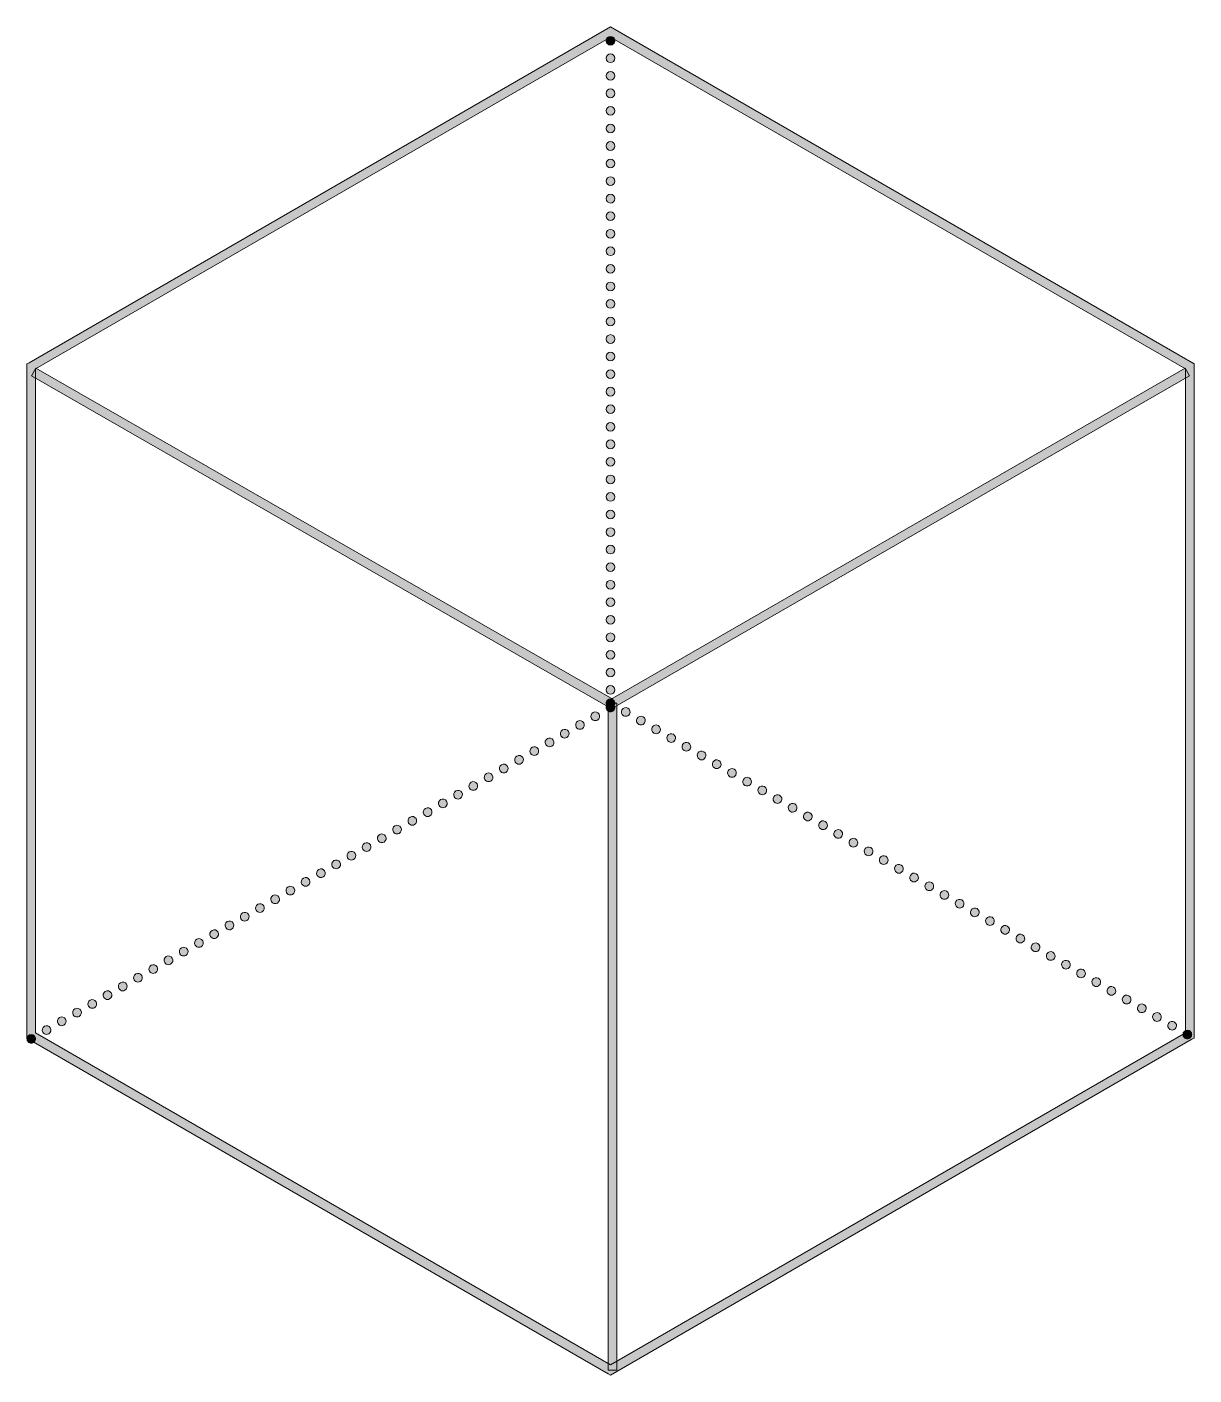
# Model space of a CAD drawing. Header units: inches. Extents: x 11.9 to 88.9, y 31 to 120.
import ezdxf

# ---------------------------------------------------------------- set-up
doc = ezdxf.new("R2010")
doc.units = ezdxf.units.IN
doc.header["$MEASUREMENT"] = 0
doc.layers.add('Layer 1', color=7, linetype='Continuous')

# ---------------------------------------------------------------- blocks, each defined once
blk = doc.blocks.new('block 4')
at = {"layer": 'Layer 1', "true_color": 0xffffff}
h = blk.add_hatch(color=7, dxfattribs=at)
h.dxf.hatch_style = 2
edge = h.paths.add_edge_path()
edge.add_spline(control_points=[(50.367, 118.772), (50.292, 118.772), (50.218, 118.804), (50.163, 118.855), (50.111, 118.91), (50.08, 118.984), (50.08, 119.059), (50.08, 119.137), (50.112, 119.209), (50.166, 119.263), (50.269, 119.369), (50.462, 119.369), (50.571, 119.263), (50.626, 119.208), (50.654, 119.137), (50.654, 119.059), (50.654, 118.984), (50.625, 118.909), (50.571, 118.855), (50.516, 118.804), (50.442, 118.772), (50.367, 118.772)], knot_values=[0, 0, 0, 0, 1, 1, 1, 2, 2, 2, 3, 3, 3, 4, 4, 4, 5, 5, 5, 6, 6, 6, 7, 7, 7, 7], degree=3, periodic=1)
at = {"layer": 'Layer 1', "lineweight": 0}
blk.add_open_spline([(50.367, 118.772), (50.292, 118.772), (50.218, 118.804), (50.163, 118.855), (50.111, 118.91), (50.08, 118.984), (50.08, 119.059), (50.08, 119.137), (50.112, 119.209), (50.166, 119.263), (50.269, 119.369), (50.462, 119.369), (50.571, 119.263), (50.626, 119.208), (50.654, 119.137), (50.654, 119.059), (50.654, 118.984), (50.625, 118.909), (50.571, 118.855), (50.516, 118.804), (50.442, 118.772), (50.367, 118.772)], degree=3, knots=[0, 0, 0, 0, 1, 1, 1, 2, 2, 2, 3, 3, 3, 4, 4, 4, 5, 5, 5, 6, 6, 6, 7, 7, 7, 7], dxfattribs=at)
blk = doc.blocks.new('block 5')
at = {"layer": 'Layer 1', "true_color": 0xffffff}
h = blk.add_hatch(color=7, dxfattribs=at)
h.dxf.hatch_style = 2
edge = h.paths.add_edge_path()
edge.add_spline(control_points=[(50.079, 76.228), (50.079, 76.386), (50.208, 76.516), (50.367, 76.516), (50.367, 76.516), (50.367, 76.516), (50.367, 76.516), (50.525, 76.516), (50.655, 76.387), (50.655, 76.228), (50.655, 76.228), (50.655, 76.228), (50.655, 76.228), (50.655, 76.07), (50.526, 75.94), (50.367, 75.94), (50.367, 75.94), (50.367, 75.94), (50.367, 75.94), (50.209, 75.94), (50.079, 76.07), (50.079, 76.228)], knot_values=[0, 0, 0, 0, 1, 1, 1, 2, 2, 2, 3, 3, 3, 4, 4, 4, 5, 5, 5, 6, 6, 6, 7, 7, 7, 7], degree=3, periodic=1)
edge = h.paths.add_edge_path()
edge.add_spline(control_points=[(50.079, 77.383), (50.079, 77.544), (50.208, 77.671), (50.367, 77.671), (50.367, 77.671), (50.367, 77.671), (50.367, 77.671), (50.525, 77.671), (50.655, 77.545), (50.655, 77.383), (50.655, 77.383), (50.655, 77.383), (50.655, 77.383), (50.655, 77.225), (50.526, 77.095), (50.367, 77.095), (50.367, 77.095), (50.367, 77.095), (50.367, 77.095), (50.209, 77.096), (50.079, 77.225), (50.079, 77.383)], knot_values=[0, 0, 0, 0, 1, 1, 1, 2, 2, 2, 3, 3, 3, 4, 4, 4, 5, 5, 5, 6, 6, 6, 7, 7, 7, 7], degree=3, periodic=1)
edge = h.paths.add_edge_path()
edge.add_spline(control_points=[(50.079, 78.542), (50.079, 78.7), (50.208, 78.83), (50.367, 78.83), (50.367, 78.83), (50.367, 78.83), (50.367, 78.83), (50.525, 78.83), (50.655, 78.701), (50.655, 78.542), (50.655, 78.542), (50.655, 78.542), (50.655, 78.542), (50.655, 78.384), (50.526, 78.254), (50.367, 78.254), (50.367, 78.254), (50.367, 78.254), (50.367, 78.254), (50.209, 78.255), (50.079, 78.384), (50.079, 78.542)], knot_values=[0, 0, 0, 0, 1, 1, 1, 2, 2, 2, 3, 3, 3, 4, 4, 4, 5, 5, 5, 6, 6, 6, 7, 7, 7, 7], degree=3, periodic=1)
edge = h.paths.add_edge_path()
edge.add_spline(control_points=[(50.079, 79.701), (50.079, 79.859), (50.208, 79.986), (50.367, 79.986), (50.367, 79.986), (50.367, 79.986), (50.367, 79.986), (50.525, 79.986), (50.655, 79.86), (50.655, 79.701), (50.655, 79.701), (50.655, 79.701), (50.655, 79.701), (50.655, 79.54), (50.526, 79.413), (50.367, 79.413), (50.367, 79.413), (50.367, 79.413), (50.367, 79.413), (50.209, 79.413), (50.079, 79.54), (50.079, 79.701)], knot_values=[0, 0, 0, 0, 1, 1, 1, 2, 2, 2, 3, 3, 3, 4, 4, 4, 5, 5, 5, 6, 6, 6, 7, 7, 7, 7], degree=3, periodic=1)
edge = h.paths.add_edge_path()
edge.add_spline(control_points=[(50.079, 80.857), (50.079, 81.015), (50.208, 81.145), (50.367, 81.145), (50.367, 81.145), (50.367, 81.145), (50.367, 81.145), (50.525, 81.145), (50.655, 81.016), (50.655, 80.857), (50.655, 80.857), (50.655, 80.857), (50.655, 80.857), (50.655, 80.699), (50.526, 80.569), (50.367, 80.569), (50.367, 80.569), (50.367, 80.569), (50.367, 80.569), (50.209, 80.569), (50.079, 80.699), (50.079, 80.857)], knot_values=[0, 0, 0, 0, 1, 1, 1, 2, 2, 2, 3, 3, 3, 4, 4, 4, 5, 5, 5, 6, 6, 6, 7, 7, 7, 7], degree=3, periodic=1)
edge = h.paths.add_edge_path()
edge.add_spline(control_points=[(50.079, 82.015), (50.079, 82.173), (50.208, 82.303), (50.367, 82.303), (50.367, 82.303), (50.367, 82.303), (50.367, 82.303), (50.525, 82.303), (50.655, 82.174), (50.655, 82.015), (50.655, 82.015), (50.655, 82.015), (50.655, 82.015), (50.655, 81.857), (50.526, 81.727), (50.367, 81.727), (50.367, 81.727), (50.367, 81.727), (50.367, 81.727), (50.209, 81.728), (50.079, 81.857), (50.079, 82.015)], knot_values=[0, 0, 0, 0, 1, 1, 1, 2, 2, 2, 3, 3, 3, 4, 4, 4, 5, 5, 5, 6, 6, 6, 7, 7, 7, 7], degree=3, periodic=1)
edge = h.paths.add_edge_path()
edge.add_spline(control_points=[(50.079, 83.171), (50.079, 83.332), (50.208, 83.459), (50.367, 83.459), (50.367, 83.459), (50.367, 83.459), (50.367, 83.459), (50.525, 83.459), (50.655, 83.333), (50.655, 83.171), (50.655, 83.171), (50.655, 83.171), (50.655, 83.171), (50.655, 83.013), (50.526, 82.886), (50.367, 82.886), (50.367, 82.886), (50.367, 82.886), (50.367, 82.886), (50.209, 82.887), (50.079, 83.013), (50.079, 83.171)], knot_values=[0, 0, 0, 0, 1, 1, 1, 2, 2, 2, 3, 3, 3, 4, 4, 4, 5, 5, 5, 6, 6, 6, 7, 7, 7, 7], degree=3, periodic=1)
edge = h.paths.add_edge_path()
edge.add_spline(control_points=[(50.079, 84.33), (50.079, 84.488), (50.208, 84.618), (50.367, 84.618), (50.367, 84.618), (50.367, 84.618), (50.367, 84.618), (50.525, 84.618), (50.655, 84.489), (50.655, 84.33), (50.655, 84.33), (50.655, 84.33), (50.655, 84.33), (50.655, 84.172), (50.526, 84.042), (50.367, 84.042), (50.367, 84.042), (50.367, 84.042), (50.367, 84.042), (50.209, 84.042), (50.079, 84.172), (50.079, 84.33)], knot_values=[0, 0, 0, 0, 1, 1, 1, 2, 2, 2, 3, 3, 3, 4, 4, 4, 5, 5, 5, 6, 6, 6, 7, 7, 7, 7], degree=3, periodic=1)
edge = h.paths.add_edge_path()
edge.add_spline(control_points=[(50.079, 85.489), (50.079, 85.647), (50.208, 85.777), (50.367, 85.777), (50.367, 85.777), (50.367, 85.777), (50.367, 85.777), (50.525, 85.777), (50.655, 85.648), (50.655, 85.489), (50.655, 85.489), (50.655, 85.489), (50.655, 85.489), (50.655, 85.328), (50.526, 85.201), (50.367, 85.201), (50.367, 85.201), (50.367, 85.201), (50.367, 85.201), (50.209, 85.201), (50.079, 85.328), (50.079, 85.489)], knot_values=[0, 0, 0, 0, 1, 1, 1, 2, 2, 2, 3, 3, 3, 4, 4, 4, 5, 5, 5, 6, 6, 6, 7, 7, 7, 7], degree=3, periodic=1)
edge = h.paths.add_edge_path()
edge.add_spline(control_points=[(50.079, 86.645), (50.079, 86.806), (50.208, 86.933), (50.367, 86.933), (50.367, 86.933), (50.367, 86.933), (50.367, 86.933), (50.525, 86.933), (50.655, 86.807), (50.655, 86.645), (50.655, 86.645), (50.655, 86.645), (50.655, 86.645), (50.655, 86.487), (50.526, 86.357), (50.367, 86.357), (50.367, 86.357), (50.367, 86.357), (50.367, 86.357), (50.209, 86.357), (50.079, 86.486), (50.079, 86.645)], knot_values=[0, 0, 0, 0, 1, 1, 1, 2, 2, 2, 3, 3, 3, 4, 4, 4, 5, 5, 5, 6, 6, 6, 7, 7, 7, 7], degree=3, periodic=1)
edge = h.paths.add_edge_path()
edge.add_spline(control_points=[(50.079, 87.803), (50.079, 87.961), (50.208, 88.091), (50.367, 88.091), (50.367, 88.091), (50.367, 88.091), (50.367, 88.091), (50.525, 88.091), (50.655, 87.962), (50.655, 87.803), (50.655, 87.803), (50.655, 87.803), (50.655, 87.803), (50.655, 87.645), (50.526, 87.515), (50.367, 87.515), (50.367, 87.515), (50.367, 87.515), (50.367, 87.515), (50.209, 87.516), (50.079, 87.645), (50.079, 87.803)], knot_values=[0, 0, 0, 0, 1, 1, 1, 2, 2, 2, 3, 3, 3, 4, 4, 4, 5, 5, 5, 6, 6, 6, 7, 7, 7, 7], degree=3, periodic=1)
edge = h.paths.add_edge_path()
edge.add_spline(control_points=[(50.079, 88.959), (50.079, 89.12), (50.208, 89.249), (50.367, 89.249), (50.367, 89.249), (50.367, 89.249), (50.367, 89.249), (50.525, 89.249), (50.655, 89.12), (50.655, 88.959), (50.655, 88.959), (50.655, 88.959), (50.655, 88.959), (50.655, 88.801), (50.526, 88.674), (50.367, 88.674), (50.367, 88.674), (50.367, 88.674), (50.367, 88.674), (50.209, 88.675), (50.079, 88.801), (50.079, 88.959)], knot_values=[0, 0, 0, 0, 1, 1, 1, 2, 2, 2, 3, 3, 3, 4, 4, 4, 5, 5, 5, 6, 6, 6, 7, 7, 7, 7], degree=3, periodic=1)
edge = h.paths.add_edge_path()
edge.add_spline(control_points=[(50.079, 90.118), (50.079, 90.276), (50.208, 90.406), (50.367, 90.406), (50.367, 90.406), (50.367, 90.406), (50.367, 90.406), (50.525, 90.406), (50.655, 90.277), (50.655, 90.118), (50.655, 90.118), (50.655, 90.118), (50.655, 90.118), (50.655, 89.96), (50.526, 89.83), (50.367, 89.83), (50.367, 89.83), (50.367, 89.83), (50.367, 89.83), (50.209, 89.83), (50.079, 89.96), (50.079, 90.118)], knot_values=[0, 0, 0, 0, 1, 1, 1, 2, 2, 2, 3, 3, 3, 4, 4, 4, 5, 5, 5, 6, 6, 6, 7, 7, 7, 7], degree=3, periodic=1)
edge = h.paths.add_edge_path()
edge.add_spline(control_points=[(50.079, 91.277), (50.079, 91.435), (50.208, 91.565), (50.367, 91.565), (50.367, 91.565), (50.367, 91.565), (50.367, 91.565), (50.525, 91.565), (50.655, 91.436), (50.655, 91.277), (50.655, 91.277), (50.655, 91.277), (50.655, 91.277), (50.655, 91.119), (50.526, 90.989), (50.367, 90.989), (50.367, 90.989), (50.367, 90.989), (50.367, 90.989), (50.209, 90.989), (50.079, 91.118), (50.079, 91.277)], knot_values=[0, 0, 0, 0, 1, 1, 1, 2, 2, 2, 3, 3, 3, 4, 4, 4, 5, 5, 5, 6, 6, 6, 7, 7, 7, 7], degree=3, periodic=1)
edge = h.paths.add_edge_path()
edge.add_spline(control_points=[(50.079, 92.432), (50.079, 92.593), (50.208, 92.722), (50.367, 92.722), (50.367, 92.722), (50.367, 92.722), (50.367, 92.722), (50.525, 92.722), (50.655, 92.593), (50.655, 92.432), (50.655, 92.432), (50.655, 92.432), (50.655, 92.432), (50.655, 92.274), (50.526, 92.144), (50.367, 92.144), (50.367, 92.144), (50.367, 92.144), (50.367, 92.144), (50.209, 92.145), (50.079, 92.274), (50.079, 92.432)], knot_values=[0, 0, 0, 0, 1, 1, 1, 2, 2, 2, 3, 3, 3, 4, 4, 4, 5, 5, 5, 6, 6, 6, 7, 7, 7, 7], degree=3, periodic=1)
edge = h.paths.add_edge_path()
edge.add_spline(control_points=[(50.079, 93.591), (50.079, 93.749), (50.208, 93.879), (50.367, 93.879), (50.367, 93.879), (50.367, 93.879), (50.367, 93.879), (50.525, 93.879), (50.655, 93.75), (50.655, 93.591), (50.655, 93.591), (50.655, 93.591), (50.655, 93.591), (50.655, 93.433), (50.526, 93.303), (50.367, 93.303), (50.367, 93.303), (50.367, 93.303), (50.367, 93.303), (50.209, 93.304), (50.079, 93.433), (50.079, 93.591)], knot_values=[0, 0, 0, 0, 1, 1, 1, 2, 2, 2, 3, 3, 3, 4, 4, 4, 5, 5, 5, 6, 6, 6, 7, 7, 7, 7], degree=3, periodic=1)
edge = h.paths.add_edge_path()
edge.add_spline(control_points=[(50.079, 94.75), (50.079, 94.908), (50.208, 95.038), (50.367, 95.038), (50.367, 95.038), (50.367, 95.038), (50.367, 95.038), (50.525, 95.038), (50.655, 94.909), (50.655, 94.75), (50.655, 94.75), (50.655, 94.75), (50.655, 94.75), (50.655, 94.589), (50.526, 94.462), (50.367, 94.462), (50.367, 94.462), (50.367, 94.462), (50.367, 94.462), (50.209, 94.462), (50.079, 94.589), (50.079, 94.75)], knot_values=[0, 0, 0, 0, 1, 1, 1, 2, 2, 2, 3, 3, 3, 4, 4, 4, 5, 5, 5, 6, 6, 6, 7, 7, 7, 7], degree=3, periodic=1)
edge = h.paths.add_edge_path()
edge.add_spline(control_points=[(50.079, 95.906), (50.079, 96.067), (50.208, 96.194), (50.367, 96.194), (50.367, 96.194), (50.367, 96.194), (50.367, 96.194), (50.525, 96.194), (50.655, 96.068), (50.655, 95.906), (50.655, 95.906), (50.655, 95.906), (50.655, 95.906), (50.655, 95.748), (50.526, 95.618), (50.367, 95.618), (50.367, 95.618), (50.367, 95.618), (50.367, 95.618), (50.209, 95.618), (50.079, 95.748), (50.079, 95.906)], knot_values=[0, 0, 0, 0, 1, 1, 1, 2, 2, 2, 3, 3, 3, 4, 4, 4, 5, 5, 5, 6, 6, 6, 7, 7, 7, 7], degree=3, periodic=1)
edge = h.paths.add_edge_path()
edge.add_spline(control_points=[(50.079, 97.064), (50.079, 97.222), (50.208, 97.352), (50.367, 97.352), (50.367, 97.352), (50.367, 97.352), (50.367, 97.352), (50.525, 97.352), (50.655, 97.223), (50.655, 97.064), (50.655, 97.064), (50.655, 97.064), (50.655, 97.064), (50.655, 96.906), (50.526, 96.776), (50.367, 96.776), (50.367, 96.776), (50.367, 96.776), (50.367, 96.776), (50.209, 96.777), (50.079, 96.906), (50.079, 97.064)], knot_values=[0, 0, 0, 0, 1, 1, 1, 2, 2, 2, 3, 3, 3, 4, 4, 4, 5, 5, 5, 6, 6, 6, 7, 7, 7, 7], degree=3, periodic=1)
edge = h.paths.add_edge_path()
edge.add_spline(control_points=[(50.079, 98.223), (50.079, 98.381), (50.208, 98.511), (50.367, 98.511), (50.367, 98.511), (50.367, 98.511), (50.367, 98.511), (50.525, 98.511), (50.655, 98.382), (50.655, 98.223), (50.655, 98.223), (50.655, 98.223), (50.655, 98.223), (50.655, 98.062), (50.526, 97.935), (50.367, 97.935), (50.367, 97.935), (50.367, 97.935), (50.367, 97.935), (50.209, 97.936), (50.079, 98.062), (50.079, 98.223)], knot_values=[0, 0, 0, 0, 1, 1, 1, 2, 2, 2, 3, 3, 3, 4, 4, 4, 5, 5, 5, 6, 6, 6, 7, 7, 7, 7], degree=3, periodic=1)
edge = h.paths.add_edge_path()
edge.add_spline(control_points=[(50.079, 99.379), (50.079, 99.54), (50.208, 99.667), (50.367, 99.667), (50.367, 99.667), (50.367, 99.667), (50.367, 99.667), (50.525, 99.667), (50.655, 99.541), (50.655, 99.379), (50.655, 99.379), (50.655, 99.379), (50.655, 99.379), (50.655, 99.221), (50.526, 99.091), (50.367, 99.091), (50.367, 99.091), (50.367, 99.091), (50.367, 99.091), (50.209, 99.091), (50.079, 99.221), (50.079, 99.379)], knot_values=[0, 0, 0, 0, 1, 1, 1, 2, 2, 2, 3, 3, 3, 4, 4, 4, 5, 5, 5, 6, 6, 6, 7, 7, 7, 7], degree=3, periodic=1)
edge = h.paths.add_edge_path()
edge.add_spline(control_points=[(50.079, 100.538), (50.079, 100.696), (50.208, 100.826), (50.367, 100.826), (50.367, 100.826), (50.367, 100.826), (50.367, 100.826), (50.525, 100.826), (50.655, 100.697), (50.655, 100.538), (50.655, 100.538), (50.655, 100.538), (50.655, 100.538), (50.655, 100.38), (50.526, 100.25), (50.367, 100.25), (50.367, 100.25), (50.367, 100.25), (50.367, 100.25), (50.209, 100.25), (50.079, 100.38), (50.079, 100.538)], knot_values=[0, 0, 0, 0, 1, 1, 1, 2, 2, 2, 3, 3, 3, 4, 4, 4, 5, 5, 5, 6, 6, 6, 7, 7, 7, 7], degree=3, periodic=1)
edge = h.paths.add_edge_path()
edge.add_spline(control_points=[(50.079, 101.694), (50.079, 101.855), (50.208, 101.984), (50.367, 101.984), (50.367, 101.984), (50.367, 101.984), (50.367, 101.984), (50.525, 101.984), (50.655, 101.855), (50.655, 101.694), (50.655, 101.694), (50.655, 101.694), (50.655, 101.694), (50.655, 101.536), (50.526, 101.406), (50.367, 101.406), (50.367, 101.406), (50.367, 101.406), (50.367, 101.406), (50.209, 101.406), (50.079, 101.535), (50.079, 101.694)], knot_values=[0, 0, 0, 0, 1, 1, 1, 2, 2, 2, 3, 3, 3, 4, 4, 4, 5, 5, 5, 6, 6, 6, 7, 7, 7, 7], degree=3, periodic=1)
edge = h.paths.add_edge_path()
edge.add_spline(control_points=[(50.079, 102.852), (50.079, 103.013), (50.208, 103.14), (50.367, 103.14), (50.367, 103.14), (50.367, 103.14), (50.367, 103.14), (50.525, 103.14), (50.655, 103.013), (50.655, 102.852), (50.655, 102.852), (50.655, 102.852), (50.655, 102.852), (50.655, 102.694), (50.526, 102.564), (50.367, 102.564), (50.367, 102.564), (50.367, 102.564), (50.367, 102.564), (50.209, 102.565), (50.079, 102.694), (50.079, 102.852)], knot_values=[0, 0, 0, 0, 1, 1, 1, 2, 2, 2, 3, 3, 3, 4, 4, 4, 5, 5, 5, 6, 6, 6, 7, 7, 7, 7], degree=3, periodic=1)
edge = h.paths.add_edge_path()
edge.add_spline(control_points=[(50.079, 104.011), (50.079, 104.169), (50.208, 104.299), (50.367, 104.299), (50.367, 104.299), (50.367, 104.299), (50.367, 104.299), (50.525, 104.299), (50.655, 104.17), (50.655, 104.011), (50.655, 104.011), (50.655, 104.011), (50.655, 104.011), (50.655, 103.85), (50.526, 103.723), (50.367, 103.723), (50.367, 103.723), (50.367, 103.723), (50.367, 103.723), (50.209, 103.723), (50.079, 103.85), (50.079, 104.011)], knot_values=[0, 0, 0, 0, 1, 1, 1, 2, 2, 2, 3, 3, 3, 4, 4, 4, 5, 5, 5, 6, 6, 6, 7, 7, 7, 7], degree=3, periodic=1)
edge = h.paths.add_edge_path()
edge.add_spline(control_points=[(50.079, 105.17), (50.079, 105.328), (50.208, 105.455), (50.367, 105.455), (50.367, 105.455), (50.367, 105.455), (50.367, 105.455), (50.525, 105.455), (50.655, 105.329), (50.655, 105.17), (50.655, 105.17), (50.655, 105.17), (50.655, 105.17), (50.655, 105.009), (50.526, 104.88), (50.367, 104.88), (50.367, 104.88), (50.367, 104.88), (50.367, 104.88), (50.209, 104.879), (50.079, 105.009), (50.079, 105.17)], knot_values=[0, 0, 0, 0, 1, 1, 1, 2, 2, 2, 3, 3, 3, 4, 4, 4, 5, 5, 5, 6, 6, 6, 7, 7, 7, 7], degree=3, periodic=1)
edge = h.paths.add_edge_path()
edge.add_spline(control_points=[(50.079, 106.325), (50.079, 106.483), (50.208, 106.613), (50.367, 106.613), (50.367, 106.613), (50.367, 106.613), (50.367, 106.613), (50.525, 106.613), (50.655, 106.484), (50.655, 106.325), (50.655, 106.325), (50.655, 106.325), (50.655, 106.325), (50.655, 106.167), (50.526, 106.037), (50.367, 106.037), (50.367, 106.037), (50.367, 106.037), (50.367, 106.037), (50.209, 106.038), (50.079, 106.167), (50.079, 106.325)], knot_values=[0, 0, 0, 0, 1, 1, 1, 2, 2, 2, 3, 3, 3, 4, 4, 4, 5, 5, 5, 6, 6, 6, 7, 7, 7, 7], degree=3, periodic=1)
edge = h.paths.add_edge_path()
edge.add_spline(control_points=[(50.079, 107.484), (50.079, 107.642), (50.208, 107.772), (50.367, 107.772), (50.367, 107.772), (50.367, 107.772), (50.367, 107.772), (50.525, 107.772), (50.655, 107.643), (50.655, 107.484), (50.655, 107.484), (50.655, 107.484), (50.655, 107.484), (50.655, 107.326), (50.526, 107.196), (50.367, 107.196), (50.367, 107.196), (50.367, 107.196), (50.367, 107.196), (50.209, 107.197), (50.079, 107.326), (50.079, 107.484)], knot_values=[0, 0, 0, 0, 1, 1, 1, 2, 2, 2, 3, 3, 3, 4, 4, 4, 5, 5, 5, 6, 6, 6, 7, 7, 7, 7], degree=3, periodic=1)
edge = h.paths.add_edge_path()
edge.add_spline(control_points=[(50.079, 108.64), (50.079, 108.801), (50.208, 108.928), (50.367, 108.928), (50.367, 108.928), (50.367, 108.928), (50.367, 108.928), (50.525, 108.928), (50.655, 108.802), (50.655, 108.64), (50.655, 108.64), (50.655, 108.64), (50.655, 108.64), (50.655, 108.482), (50.526, 108.352), (50.367, 108.352), (50.367, 108.352), (50.367, 108.352), (50.367, 108.352), (50.209, 108.353), (50.079, 108.482), (50.079, 108.64)], knot_values=[0, 0, 0, 0, 1, 1, 1, 2, 2, 2, 3, 3, 3, 4, 4, 4, 5, 5, 5, 6, 6, 6, 7, 7, 7, 7], degree=3, periodic=1)
edge = h.paths.add_edge_path()
edge.add_spline(control_points=[(50.079, 109.799), (50.079, 109.957), (50.208, 110.087), (50.367, 110.087), (50.367, 110.087), (50.367, 110.087), (50.367, 110.087), (50.525, 110.087), (50.655, 109.958), (50.655, 109.799), (50.655, 109.799), (50.655, 109.799), (50.655, 109.799), (50.655, 109.641), (50.526, 109.511), (50.367, 109.511), (50.367, 109.511), (50.367, 109.511), (50.367, 109.511), (50.209, 109.511), (50.079, 109.641), (50.079, 109.799)], knot_values=[0, 0, 0, 0, 1, 1, 1, 2, 2, 2, 3, 3, 3, 4, 4, 4, 5, 5, 5, 6, 6, 6, 7, 7, 7, 7], degree=3, periodic=1)
edge = h.paths.add_edge_path()
edge.add_spline(control_points=[(50.079, 110.958), (50.079, 111.116), (50.208, 111.246), (50.367, 111.246), (50.367, 111.246), (50.367, 111.246), (50.367, 111.246), (50.525, 111.246), (50.655, 111.117), (50.655, 110.958), (50.655, 110.958), (50.655, 110.958), (50.655, 110.958), (50.655, 110.797), (50.526, 110.67), (50.367, 110.67), (50.367, 110.67), (50.367, 110.67), (50.367, 110.67), (50.209, 110.67), (50.079, 110.797), (50.079, 110.958)], knot_values=[0, 0, 0, 0, 1, 1, 1, 2, 2, 2, 3, 3, 3, 4, 4, 4, 5, 5, 5, 6, 6, 6, 7, 7, 7, 7], degree=3, periodic=1)
edge = h.paths.add_edge_path()
edge.add_spline(control_points=[(50.079, 112.113), (50.079, 112.274), (50.208, 112.401), (50.367, 112.401), (50.367, 112.401), (50.367, 112.401), (50.367, 112.401), (50.525, 112.401), (50.655, 112.275), (50.655, 112.113), (50.655, 112.113), (50.655, 112.113), (50.655, 112.113), (50.655, 111.955), (50.526, 111.825), (50.367, 111.825), (50.367, 111.825), (50.367, 111.825), (50.367, 111.825), (50.209, 111.826), (50.079, 111.955), (50.079, 112.113)], knot_values=[0, 0, 0, 0, 1, 1, 1, 2, 2, 2, 3, 3, 3, 4, 4, 4, 5, 5, 5, 6, 6, 6, 7, 7, 7, 7], degree=3, periodic=1)
edge = h.paths.add_edge_path()
edge.add_spline(control_points=[(50.079, 113.272), (50.079, 113.43), (50.208, 113.56), (50.367, 113.56), (50.367, 113.56), (50.367, 113.56), (50.367, 113.56), (50.525, 113.56), (50.655, 113.431), (50.655, 113.272), (50.655, 113.272), (50.655, 113.272), (50.655, 113.272), (50.655, 113.114), (50.526, 112.984), (50.367, 112.984), (50.367, 112.984), (50.367, 112.984), (50.367, 112.984), (50.209, 112.985), (50.079, 113.114), (50.079, 113.272)], knot_values=[0, 0, 0, 0, 1, 1, 1, 2, 2, 2, 3, 3, 3, 4, 4, 4, 5, 5, 5, 6, 6, 6, 7, 7, 7, 7], degree=3, periodic=1)
edge = h.paths.add_edge_path()
edge.add_spline(control_points=[(50.079, 114.431), (50.079, 114.589), (50.208, 114.716), (50.367, 114.716), (50.367, 114.716), (50.367, 114.716), (50.367, 114.716), (50.525, 114.716), (50.655, 114.59), (50.655, 114.431), (50.655, 114.431), (50.655, 114.431), (50.655, 114.431), (50.655, 114.27), (50.526, 114.143), (50.367, 114.143), (50.367, 114.143), (50.367, 114.143), (50.367, 114.143), (50.209, 114.143), (50.079, 114.27), (50.079, 114.431)], knot_values=[0, 0, 0, 0, 1, 1, 1, 2, 2, 2, 3, 3, 3, 4, 4, 4, 5, 5, 5, 6, 6, 6, 7, 7, 7, 7], degree=3, periodic=1)
edge = h.paths.add_edge_path()
edge.add_spline(control_points=[(50.079, 115.587), (50.079, 115.745), (50.208, 115.875), (50.367, 115.875), (50.367, 115.875), (50.367, 115.875), (50.367, 115.875), (50.525, 115.875), (50.655, 115.746), (50.655, 115.587), (50.655, 115.587), (50.655, 115.587), (50.655, 115.587), (50.655, 115.429), (50.526, 115.299), (50.367, 115.299), (50.367, 115.299), (50.367, 115.299), (50.367, 115.299), (50.209, 115.299), (50.079, 115.428), (50.079, 115.587)], knot_values=[0, 0, 0, 0, 1, 1, 1, 2, 2, 2, 3, 3, 3, 4, 4, 4, 5, 5, 5, 6, 6, 6, 7, 7, 7, 7], degree=3, periodic=1)
edge = h.paths.add_edge_path()
edge.add_spline(control_points=[(50.079, 116.745), (50.079, 116.903), (50.208, 117.033), (50.367, 117.033), (50.367, 117.033), (50.367, 117.033), (50.367, 117.033), (50.525, 117.033), (50.655, 116.904), (50.655, 116.745), (50.655, 116.745), (50.655, 116.745), (50.655, 116.745), (50.655, 116.587), (50.526, 116.457), (50.367, 116.457), (50.367, 116.457), (50.367, 116.457), (50.367, 116.457), (50.209, 116.458), (50.079, 116.587), (50.079, 116.745)], knot_values=[0, 0, 0, 0, 1, 1, 1, 2, 2, 2, 3, 3, 3, 4, 4, 4, 5, 5, 5, 6, 6, 6, 7, 7, 7, 7], degree=3, periodic=1)
edge = h.paths.add_edge_path()
edge.add_spline(control_points=[(50.079, 117.901), (50.079, 118.062), (50.208, 118.189), (50.367, 118.189), (50.367, 118.189), (50.367, 118.189), (50.367, 118.189), (50.525, 118.189), (50.655, 118.063), (50.655, 117.901), (50.655, 117.901), (50.655, 117.901), (50.655, 117.901), (50.655, 117.743), (50.526, 117.613), (50.367, 117.613), (50.367, 117.613), (50.367, 117.613), (50.367, 117.613), (50.209, 117.614), (50.079, 117.743), (50.079, 117.901)], knot_values=[0, 0, 0, 0, 1, 1, 1, 2, 2, 2, 3, 3, 3, 4, 4, 4, 5, 5, 5, 6, 6, 6, 7, 7, 7, 7], degree=3, periodic=1)
at = {"layer": 'Layer 1', "lineweight": 0}
for points in [[(50.079, 117.901), (50.079, 118.062), (50.208, 118.189), (50.367, 118.189), (50.367, 118.189), (50.367, 118.189), (50.367, 118.189), (50.525, 118.189), (50.655, 118.063), (50.655, 117.901), (50.655, 117.901), (50.655, 117.901), (50.655, 117.901), (50.655, 117.743), (50.526, 117.613), (50.367, 117.613), (50.367, 117.613), (50.367, 117.613), (50.367, 117.613), (50.209, 117.614), (50.079, 117.743), (50.079, 117.901)], [(50.079, 116.745), (50.079, 116.903), (50.208, 117.033), (50.367, 117.033), (50.367, 117.033), (50.367, 117.033), (50.367, 117.033), (50.525, 117.033), (50.655, 116.904), (50.655, 116.745), (50.655, 116.745), (50.655, 116.745), (50.655, 116.745), (50.655, 116.587), (50.526, 116.457), (50.367, 116.457), (50.367, 116.457), (50.367, 116.457), (50.367, 116.457), (50.209, 116.458), (50.079, 116.587), (50.079, 116.745)], [(50.079, 115.587), (50.079, 115.745), (50.208, 115.875), (50.367, 115.875), (50.367, 115.875), (50.367, 115.875), (50.367, 115.875), (50.525, 115.875), (50.655, 115.746), (50.655, 115.587), (50.655, 115.587), (50.655, 115.587), (50.655, 115.587), (50.655, 115.429), (50.526, 115.299), (50.367, 115.299), (50.367, 115.299), (50.367, 115.299), (50.367, 115.299), (50.209, 115.299), (50.079, 115.428), (50.079, 115.587)], [(50.079, 114.431), (50.079, 114.589), (50.208, 114.716), (50.367, 114.716), (50.367, 114.716), (50.367, 114.716), (50.367, 114.716), (50.525, 114.716), (50.655, 114.59), (50.655, 114.431), (50.655, 114.431), (50.655, 114.431), (50.655, 114.431), (50.655, 114.27), (50.526, 114.143), (50.367, 114.143), (50.367, 114.143), (50.367, 114.143), (50.367, 114.143), (50.209, 114.143), (50.079, 114.27), (50.079, 114.431)], [(50.079, 113.272), (50.079, 113.43), (50.208, 113.56), (50.367, 113.56), (50.367, 113.56), (50.367, 113.56), (50.367, 113.56), (50.525, 113.56), (50.655, 113.431), (50.655, 113.272), (50.655, 113.272), (50.655, 113.272), (50.655, 113.272), (50.655, 113.114), (50.526, 112.984), (50.367, 112.984), (50.367, 112.984), (50.367, 112.984), (50.367, 112.984), (50.209, 112.985), (50.079, 113.114), (50.079, 113.272)], [(50.079, 112.113), (50.079, 112.274), (50.208, 112.401), (50.367, 112.401), (50.367, 112.401), (50.367, 112.401), (50.367, 112.401), (50.525, 112.401), (50.655, 112.275), (50.655, 112.113), (50.655, 112.113), (50.655, 112.113), (50.655, 112.113), (50.655, 111.955), (50.526, 111.825), (50.367, 111.825), (50.367, 111.825), (50.367, 111.825), (50.367, 111.825), (50.209, 111.826), (50.079, 111.955), (50.079, 112.113)], [(50.079, 110.958), (50.079, 111.116), (50.208, 111.246), (50.367, 111.246), (50.367, 111.246), (50.367, 111.246), (50.367, 111.246), (50.525, 111.246), (50.655, 111.117), (50.655, 110.958), (50.655, 110.958), (50.655, 110.958), (50.655, 110.958), (50.655, 110.797), (50.526, 110.67), (50.367, 110.67), (50.367, 110.67), (50.367, 110.67), (50.367, 110.67), (50.209, 110.67), (50.079, 110.797), (50.079, 110.958)], [(50.079, 109.799), (50.079, 109.957), (50.208, 110.087), (50.367, 110.087), (50.367, 110.087), (50.367, 110.087), (50.367, 110.087), (50.525, 110.087), (50.655, 109.958), (50.655, 109.799), (50.655, 109.799), (50.655, 109.799), (50.655, 109.799), (50.655, 109.641), (50.526, 109.511), (50.367, 109.511), (50.367, 109.511), (50.367, 109.511), (50.367, 109.511), (50.209, 109.511), (50.079, 109.641), (50.079, 109.799)], [(50.079, 108.64), (50.079, 108.801), (50.208, 108.928), (50.367, 108.928), (50.367, 108.928), (50.367, 108.928), (50.367, 108.928), (50.525, 108.928), (50.655, 108.802), (50.655, 108.64), (50.655, 108.64), (50.655, 108.64), (50.655, 108.64), (50.655, 108.482), (50.526, 108.352), (50.367, 108.352), (50.367, 108.352), (50.367, 108.352), (50.367, 108.352), (50.209, 108.353), (50.079, 108.482), (50.079, 108.64)], [(50.079, 107.484), (50.079, 107.642), (50.208, 107.772), (50.367, 107.772), (50.367, 107.772), (50.367, 107.772), (50.367, 107.772), (50.525, 107.772), (50.655, 107.643), (50.655, 107.484), (50.655, 107.484), (50.655, 107.484), (50.655, 107.484), (50.655, 107.326), (50.526, 107.196), (50.367, 107.196), (50.367, 107.196), (50.367, 107.196), (50.367, 107.196), (50.209, 107.197), (50.079, 107.326), (50.079, 107.484)], [(50.079, 106.325), (50.079, 106.483), (50.208, 106.613), (50.367, 106.613), (50.367, 106.613), (50.367, 106.613), (50.367, 106.613), (50.525, 106.613), (50.655, 106.484), (50.655, 106.325), (50.655, 106.325), (50.655, 106.325), (50.655, 106.325), (50.655, 106.167), (50.526, 106.037), (50.367, 106.037), (50.367, 106.037), (50.367, 106.037), (50.367, 106.037), (50.209, 106.038), (50.079, 106.167), (50.079, 106.325)], [(50.079, 105.17), (50.079, 105.328), (50.208, 105.455), (50.367, 105.455), (50.367, 105.455), (50.367, 105.455), (50.367, 105.455), (50.525, 105.455), (50.655, 105.329), (50.655, 105.17), (50.655, 105.17), (50.655, 105.17), (50.655, 105.17), (50.655, 105.009), (50.526, 104.88), (50.367, 104.88), (50.367, 104.88), (50.367, 104.88), (50.367, 104.88), (50.209, 104.879), (50.079, 105.009), (50.079, 105.17)], [(50.079, 104.011), (50.079, 104.169), (50.208, 104.299), (50.367, 104.299), (50.367, 104.299), (50.367, 104.299), (50.367, 104.299), (50.525, 104.299), (50.655, 104.17), (50.655, 104.011), (50.655, 104.011), (50.655, 104.011), (50.655, 104.011), (50.655, 103.85), (50.526, 103.723), (50.367, 103.723), (50.367, 103.723), (50.367, 103.723), (50.367, 103.723), (50.209, 103.723), (50.079, 103.85), (50.079, 104.011)], [(50.079, 102.852), (50.079, 103.013), (50.208, 103.14), (50.367, 103.14), (50.367, 103.14), (50.367, 103.14), (50.367, 103.14), (50.525, 103.14), (50.655, 103.013), (50.655, 102.852), (50.655, 102.852), (50.655, 102.852), (50.655, 102.852), (50.655, 102.694), (50.526, 102.564), (50.367, 102.564), (50.367, 102.564), (50.367, 102.564), (50.367, 102.564), (50.209, 102.565), (50.079, 102.694), (50.079, 102.852)], [(50.079, 101.694), (50.079, 101.855), (50.208, 101.984), (50.367, 101.984), (50.367, 101.984), (50.367, 101.984), (50.367, 101.984), (50.525, 101.984), (50.655, 101.855), (50.655, 101.694), (50.655, 101.694), (50.655, 101.694), (50.655, 101.694), (50.655, 101.536), (50.526, 101.406), (50.367, 101.406), (50.367, 101.406), (50.367, 101.406), (50.367, 101.406), (50.209, 101.406), (50.079, 101.535), (50.079, 101.694)], [(50.079, 100.538), (50.079, 100.696), (50.208, 100.826), (50.367, 100.826), (50.367, 100.826), (50.367, 100.826), (50.367, 100.826), (50.525, 100.826), (50.655, 100.697), (50.655, 100.538), (50.655, 100.538), (50.655, 100.538), (50.655, 100.538), (50.655, 100.38), (50.526, 100.25), (50.367, 100.25), (50.367, 100.25), (50.367, 100.25), (50.367, 100.25), (50.209, 100.25), (50.079, 100.38), (50.079, 100.538)], [(50.079, 99.379), (50.079, 99.54), (50.208, 99.667), (50.367, 99.667), (50.367, 99.667), (50.367, 99.667), (50.367, 99.667), (50.525, 99.667), (50.655, 99.541), (50.655, 99.379), (50.655, 99.379), (50.655, 99.379), (50.655, 99.379), (50.655, 99.221), (50.526, 99.091), (50.367, 99.091), (50.367, 99.091), (50.367, 99.091), (50.367, 99.091), (50.209, 99.091), (50.079, 99.221), (50.079, 99.379)], [(50.079, 98.223), (50.079, 98.381), (50.208, 98.511), (50.367, 98.511), (50.367, 98.511), (50.367, 98.511), (50.367, 98.511), (50.525, 98.511), (50.655, 98.382), (50.655, 98.223), (50.655, 98.223), (50.655, 98.223), (50.655, 98.223), (50.655, 98.062), (50.526, 97.935), (50.367, 97.935), (50.367, 97.935), (50.367, 97.935), (50.367, 97.935), (50.209, 97.936), (50.079, 98.062), (50.079, 98.223)], [(50.079, 97.064), (50.079, 97.222), (50.208, 97.352), (50.367, 97.352), (50.367, 97.352), (50.367, 97.352), (50.367, 97.352), (50.525, 97.352), (50.655, 97.223), (50.655, 97.064), (50.655, 97.064), (50.655, 97.064), (50.655, 97.064), (50.655, 96.906), (50.526, 96.776), (50.367, 96.776), (50.367, 96.776), (50.367, 96.776), (50.367, 96.776), (50.209, 96.777), (50.079, 96.906), (50.079, 97.064)], [(50.079, 95.906), (50.079, 96.067), (50.208, 96.194), (50.367, 96.194), (50.367, 96.194), (50.367, 96.194), (50.367, 96.194), (50.525, 96.194), (50.655, 96.068), (50.655, 95.906), (50.655, 95.906), (50.655, 95.906), (50.655, 95.906), (50.655, 95.748), (50.526, 95.618), (50.367, 95.618), (50.367, 95.618), (50.367, 95.618), (50.367, 95.618), (50.209, 95.618), (50.079, 95.748), (50.079, 95.906)], [(50.079, 94.75), (50.079, 94.908), (50.208, 95.038), (50.367, 95.038), (50.367, 95.038), (50.367, 95.038), (50.367, 95.038), (50.525, 95.038), (50.655, 94.909), (50.655, 94.75), (50.655, 94.75), (50.655, 94.75), (50.655, 94.75), (50.655, 94.589), (50.526, 94.462), (50.367, 94.462), (50.367, 94.462), (50.367, 94.462), (50.367, 94.462), (50.209, 94.462), (50.079, 94.589), (50.079, 94.75)], [(50.079, 93.591), (50.079, 93.749), (50.208, 93.879), (50.367, 93.879), (50.367, 93.879), (50.367, 93.879), (50.367, 93.879), (50.525, 93.879), (50.655, 93.75), (50.655, 93.591), (50.655, 93.591), (50.655, 93.591), (50.655, 93.591), (50.655, 93.433), (50.526, 93.303), (50.367, 93.303), (50.367, 93.303), (50.367, 93.303), (50.367, 93.303), (50.209, 93.304), (50.079, 93.433), (50.079, 93.591)], [(50.079, 92.432), (50.079, 92.593), (50.208, 92.722), (50.367, 92.722), (50.367, 92.722), (50.367, 92.722), (50.367, 92.722), (50.525, 92.722), (50.655, 92.593), (50.655, 92.432), (50.655, 92.432), (50.655, 92.432), (50.655, 92.432), (50.655, 92.274), (50.526, 92.144), (50.367, 92.144), (50.367, 92.144), (50.367, 92.144), (50.367, 92.144), (50.209, 92.145), (50.079, 92.274), (50.079, 92.432)], [(50.079, 91.277), (50.079, 91.435), (50.208, 91.565), (50.367, 91.565), (50.367, 91.565), (50.367, 91.565), (50.367, 91.565), (50.525, 91.565), (50.655, 91.436), (50.655, 91.277), (50.655, 91.277), (50.655, 91.277), (50.655, 91.277), (50.655, 91.119), (50.526, 90.989), (50.367, 90.989), (50.367, 90.989), (50.367, 90.989), (50.367, 90.989), (50.209, 90.989), (50.079, 91.118), (50.079, 91.277)], [(50.079, 90.118), (50.079, 90.276), (50.208, 90.406), (50.367, 90.406), (50.367, 90.406), (50.367, 90.406), (50.367, 90.406), (50.525, 90.406), (50.655, 90.277), (50.655, 90.118), (50.655, 90.118), (50.655, 90.118), (50.655, 90.118), (50.655, 89.96), (50.526, 89.83), (50.367, 89.83), (50.367, 89.83), (50.367, 89.83), (50.367, 89.83), (50.209, 89.83), (50.079, 89.96), (50.079, 90.118)], [(50.079, 88.959), (50.079, 89.12), (50.208, 89.249), (50.367, 89.249), (50.367, 89.249), (50.367, 89.249), (50.367, 89.249), (50.525, 89.249), (50.655, 89.12), (50.655, 88.959), (50.655, 88.959), (50.655, 88.959), (50.655, 88.959), (50.655, 88.801), (50.526, 88.674), (50.367, 88.674), (50.367, 88.674), (50.367, 88.674), (50.367, 88.674), (50.209, 88.675), (50.079, 88.801), (50.079, 88.959)], [(50.079, 87.803), (50.079, 87.961), (50.208, 88.091), (50.367, 88.091), (50.367, 88.091), (50.367, 88.091), (50.367, 88.091), (50.525, 88.091), (50.655, 87.962), (50.655, 87.803), (50.655, 87.803), (50.655, 87.803), (50.655, 87.803), (50.655, 87.645), (50.526, 87.515), (50.367, 87.515), (50.367, 87.515), (50.367, 87.515), (50.367, 87.515), (50.209, 87.516), (50.079, 87.645), (50.079, 87.803)], [(50.079, 86.645), (50.079, 86.806), (50.208, 86.933), (50.367, 86.933), (50.367, 86.933), (50.367, 86.933), (50.367, 86.933), (50.525, 86.933), (50.655, 86.807), (50.655, 86.645), (50.655, 86.645), (50.655, 86.645), (50.655, 86.645), (50.655, 86.487), (50.526, 86.357), (50.367, 86.357), (50.367, 86.357), (50.367, 86.357), (50.367, 86.357), (50.209, 86.357), (50.079, 86.486), (50.079, 86.645)], [(50.079, 85.489), (50.079, 85.647), (50.208, 85.777), (50.367, 85.777), (50.367, 85.777), (50.367, 85.777), (50.367, 85.777), (50.525, 85.777), (50.655, 85.648), (50.655, 85.489), (50.655, 85.489), (50.655, 85.489), (50.655, 85.489), (50.655, 85.328), (50.526, 85.201), (50.367, 85.201), (50.367, 85.201), (50.367, 85.201), (50.367, 85.201), (50.209, 85.201), (50.079, 85.328), (50.079, 85.489)], [(50.079, 84.33), (50.079, 84.488), (50.208, 84.618), (50.367, 84.618), (50.367, 84.618), (50.367, 84.618), (50.367, 84.618), (50.525, 84.618), (50.655, 84.489), (50.655, 84.33), (50.655, 84.33), (50.655, 84.33), (50.655, 84.33), (50.655, 84.172), (50.526, 84.042), (50.367, 84.042), (50.367, 84.042), (50.367, 84.042), (50.367, 84.042), (50.209, 84.042), (50.079, 84.172), (50.079, 84.33)], [(50.079, 83.171), (50.079, 83.332), (50.208, 83.459), (50.367, 83.459), (50.367, 83.459), (50.367, 83.459), (50.367, 83.459), (50.525, 83.459), (50.655, 83.333), (50.655, 83.171), (50.655, 83.171), (50.655, 83.171), (50.655, 83.171), (50.655, 83.013), (50.526, 82.886), (50.367, 82.886), (50.367, 82.886), (50.367, 82.886), (50.367, 82.886), (50.209, 82.887), (50.079, 83.013), (50.079, 83.171)], [(50.079, 82.015), (50.079, 82.173), (50.208, 82.303), (50.367, 82.303), (50.367, 82.303), (50.367, 82.303), (50.367, 82.303), (50.525, 82.303), (50.655, 82.174), (50.655, 82.015), (50.655, 82.015), (50.655, 82.015), (50.655, 82.015), (50.655, 81.857), (50.526, 81.727), (50.367, 81.727), (50.367, 81.727), (50.367, 81.727), (50.367, 81.727), (50.209, 81.728), (50.079, 81.857), (50.079, 82.015)], [(50.079, 80.857), (50.079, 81.015), (50.208, 81.145), (50.367, 81.145), (50.367, 81.145), (50.367, 81.145), (50.367, 81.145), (50.525, 81.145), (50.655, 81.016), (50.655, 80.857), (50.655, 80.857), (50.655, 80.857), (50.655, 80.857), (50.655, 80.699), (50.526, 80.569), (50.367, 80.569), (50.367, 80.569), (50.367, 80.569), (50.367, 80.569), (50.209, 80.569), (50.079, 80.699), (50.079, 80.857)], [(50.079, 79.701), (50.079, 79.859), (50.208, 79.986), (50.367, 79.986), (50.367, 79.986), (50.367, 79.986), (50.367, 79.986), (50.525, 79.986), (50.655, 79.86), (50.655, 79.701), (50.655, 79.701), (50.655, 79.701), (50.655, 79.701), (50.655, 79.54), (50.526, 79.413), (50.367, 79.413), (50.367, 79.413), (50.367, 79.413), (50.367, 79.413), (50.209, 79.413), (50.079, 79.54), (50.079, 79.701)], [(50.079, 78.542), (50.079, 78.7), (50.208, 78.83), (50.367, 78.83), (50.367, 78.83), (50.367, 78.83), (50.367, 78.83), (50.525, 78.83), (50.655, 78.701), (50.655, 78.542), (50.655, 78.542), (50.655, 78.542), (50.655, 78.542), (50.655, 78.384), (50.526, 78.254), (50.367, 78.254), (50.367, 78.254), (50.367, 78.254), (50.367, 78.254), (50.209, 78.255), (50.079, 78.384), (50.079, 78.542)], [(50.079, 77.383), (50.079, 77.544), (50.208, 77.671), (50.367, 77.671), (50.367, 77.671), (50.367, 77.671), (50.367, 77.671), (50.525, 77.671), (50.655, 77.545), (50.655, 77.383), (50.655, 77.383), (50.655, 77.383), (50.655, 77.383), (50.655, 77.225), (50.526, 77.095), (50.367, 77.095), (50.367, 77.095), (50.367, 77.095), (50.367, 77.095), (50.209, 77.096), (50.079, 77.225), (50.079, 77.383)], [(50.079, 76.228), (50.079, 76.386), (50.208, 76.516), (50.367, 76.516), (50.367, 76.516), (50.367, 76.516), (50.367, 76.516), (50.525, 76.516), (50.655, 76.387), (50.655, 76.228), (50.655, 76.228), (50.655, 76.228), (50.655, 76.228), (50.655, 76.07), (50.526, 75.94), (50.367, 75.94), (50.367, 75.94), (50.367, 75.94), (50.367, 75.94), (50.209, 75.94), (50.079, 76.07), (50.079, 76.228)]]:
    blk.add_open_spline(points, degree=3, knots=[0, 0, 0, 0, 1, 1, 1, 2, 2, 2, 3, 3, 3, 4, 4, 4, 5, 5, 5, 6, 6, 6, 7, 7, 7, 7], dxfattribs=at)
blk = doc.blocks.new('block 6')
at = {"layer": 'Layer 1', "true_color": 0xffffff}
h = blk.add_hatch(color=7, dxfattribs=at)
h.dxf.hatch_style = 2
edge = h.paths.add_edge_path()
edge.add_spline(control_points=[(50.367, 74.781), (50.292, 74.781), (50.218, 74.813), (50.166, 74.864), (50.111, 74.919), (50.08, 74.993), (50.08, 75.068), (50.08, 75.146), (50.112, 75.218), (50.166, 75.272), (50.269, 75.378), (50.462, 75.378), (50.571, 75.272), (50.626, 75.218), (50.654, 75.143), (50.654, 75.068), (50.654, 74.993), (50.625, 74.919), (50.571, 74.864), (50.516, 74.813), (50.442, 74.781), (50.367, 74.781)], knot_values=[0, 0, 0, 0, 1, 1, 1, 2, 2, 2, 3, 3, 3, 4, 4, 4, 5, 5, 5, 6, 6, 6, 7, 7, 7, 7], degree=3, periodic=1)
at = {"layer": 'Layer 1', "lineweight": 0}
blk.add_open_spline([(50.367, 74.781), (50.292, 74.781), (50.218, 74.813), (50.166, 74.864), (50.111, 74.919), (50.08, 74.993), (50.08, 75.068), (50.08, 75.146), (50.112, 75.218), (50.166, 75.272), (50.269, 75.378), (50.462, 75.378), (50.571, 75.272), (50.626, 75.218), (50.654, 75.143), (50.654, 75.068), (50.654, 74.993), (50.625, 74.919), (50.571, 74.864), (50.516, 74.813), (50.442, 74.781), (50.367, 74.781)], degree=3, knots=[0, 0, 0, 0, 1, 1, 1, 2, 2, 2, 3, 3, 3, 4, 4, 4, 5, 5, 5, 6, 6, 6, 7, 7, 7, 7], dxfattribs=at)
blk = doc.blocks.new('block 3')
at = {"layer": 'Layer 1'}
for name in ['block 4', 'block 5', 'block 6']:
    blk.add_blockref(name, (0, 0), dxfattribs=at)
blk = doc.blocks.new('block 8')
at = {"layer": 'Layer 1', "true_color": 0xffffff}
h = blk.add_hatch(color=7, dxfattribs=at)
h.dxf.hatch_style = 2
edge = h.paths.add_edge_path()
edge.add_spline(control_points=[(12.147, 52.93), (12.072, 52.93), (11.998, 52.959), (11.943, 53.013), (11.889, 53.068), (11.86, 53.142), (11.86, 53.217), (11.86, 53.292), (11.889, 53.367), (11.943, 53.421), (12.049, 53.527), (12.245, 53.527), (12.351, 53.421), (12.403, 53.367), (12.434, 53.295), (12.434, 53.217), (12.434, 53.142), (12.402, 53.068), (12.348, 53.013), (12.296, 52.961), (12.221, 52.93), (12.147, 52.93)], knot_values=[0, 0, 0, 0, 1, 1, 1, 2, 2, 2, 3, 3, 3, 4, 4, 4, 5, 5, 5, 6, 6, 6, 7, 7, 7, 7], degree=3, periodic=1)
at = {"layer": 'Layer 1', "lineweight": 0}
blk.add_open_spline([(12.147, 52.93), (12.072, 52.93), (11.998, 52.959), (11.943, 53.013), (11.889, 53.068), (11.86, 53.142), (11.86, 53.217), (11.86, 53.292), (11.889, 53.367), (11.943, 53.421), (12.049, 53.527), (12.245, 53.527), (12.351, 53.421), (12.403, 53.367), (12.434, 53.295), (12.434, 53.217), (12.434, 53.142), (12.402, 53.068), (12.348, 53.013), (12.296, 52.961), (12.221, 52.93), (12.147, 52.93)], degree=3, knots=[0, 0, 0, 0, 1, 1, 1, 2, 2, 2, 3, 3, 3, 4, 4, 4, 5, 5, 5, 6, 6, 6, 7, 7, 7, 7], dxfattribs=at)
blk = doc.blocks.new('block 9')
at = {"layer": 'Layer 1', "true_color": 0xffffff}
h = blk.add_hatch(color=7, dxfattribs=at)
h.dxf.hatch_style = 2
edge = h.paths.add_edge_path()
edge.add_spline(control_points=[(12.903, 53.648), (12.823, 53.786), (12.872, 53.961), (13.009, 54.042), (13.009, 54.042), (13.009, 54.042), (13.009, 54.042), (13.147, 54.12), (13.322, 54.074), (13.4, 53.936), (13.4, 53.936), (13.4, 53.936), (13.4, 53.936), (13.48, 53.798), (13.431, 53.623), (13.294, 53.542), (13.294, 53.542), (13.294, 53.542), (13.294, 53.542), (13.248, 53.516), (13.199, 53.505), (13.15, 53.505), (13.15, 53.505), (13.15, 53.505), (13.15, 53.505), (13.052, 53.505), (12.955, 53.557), (12.903, 53.648)], knot_values=[0, 0, 0, 0, 1, 1, 1, 2, 2, 2, 3, 3, 3, 4, 4, 4, 5, 5, 5, 6, 6, 6, 7, 7, 7, 8, 8, 8, 9, 9, 9, 9], degree=3, periodic=1)
edge = h.paths.add_edge_path()
edge.add_spline(control_points=[(13.909, 54.224), (13.829, 54.362), (13.878, 54.54), (14.015, 54.618), (14.015, 54.618), (14.015, 54.618), (14.015, 54.618), (14.153, 54.696), (14.328, 54.65), (14.406, 54.512), (14.406, 54.512), (14.406, 54.512), (14.406, 54.512), (14.483, 54.374), (14.437, 54.199), (14.3, 54.118), (14.3, 54.118), (14.3, 54.118), (14.3, 54.118), (14.254, 54.092), (14.205, 54.081), (14.156, 54.081), (14.156, 54.081), (14.156, 54.081), (14.156, 54.081), (14.059, 54.08), (13.961, 54.132), (13.909, 54.224)], knot_values=[0, 0, 0, 0, 1, 1, 1, 2, 2, 2, 3, 3, 3, 4, 4, 4, 5, 5, 5, 6, 6, 6, 7, 7, 7, 8, 8, 8, 9, 9, 9, 9], degree=3, periodic=1)
edge = h.paths.add_edge_path()
edge.add_spline(control_points=[(14.913, 54.799), (14.836, 54.937), (14.884, 55.115), (15.022, 55.193), (15.022, 55.193), (15.022, 55.193), (15.022, 55.193), (15.157, 55.271), (15.335, 55.225), (15.413, 55.087), (15.413, 55.087), (15.413, 55.087), (15.413, 55.087), (15.49, 54.949), (15.444, 54.774), (15.307, 54.693), (15.307, 54.693), (15.307, 54.693), (15.307, 54.693), (15.261, 54.667), (15.212, 54.656), (15.163, 54.656), (15.163, 54.656), (15.163, 54.656), (15.163, 54.656), (15.065, 54.655), (14.967, 54.707), (14.913, 54.799)], knot_values=[0, 0, 0, 0, 1, 1, 1, 2, 2, 2, 3, 3, 3, 4, 4, 4, 5, 5, 5, 6, 6, 6, 7, 7, 7, 8, 8, 8, 9, 9, 9, 9], degree=3, periodic=1)
edge = h.paths.add_edge_path()
edge.add_spline(control_points=[(15.919, 55.376), (15.842, 55.511), (15.887, 55.687), (16.025, 55.767), (16.025, 55.767), (16.025, 55.767), (16.025, 55.767), (16.163, 55.845), (16.338, 55.799), (16.419, 55.661), (16.419, 55.661), (16.419, 55.661), (16.419, 55.661), (16.496, 55.523), (16.45, 55.348), (16.313, 55.267), (16.313, 55.267), (16.313, 55.267), (16.313, 55.267), (16.267, 55.241), (16.218, 55.23), (16.169, 55.23), (16.169, 55.23), (16.169, 55.23), (16.169, 55.23), (16.068, 55.23), (15.974, 55.282), (15.919, 55.376)], knot_values=[0, 0, 0, 0, 1, 1, 1, 2, 2, 2, 3, 3, 3, 4, 4, 4, 5, 5, 5, 6, 6, 6, 7, 7, 7, 8, 8, 8, 9, 9, 9, 9], degree=3, periodic=1)
edge = h.paths.add_edge_path()
edge.add_spline(control_points=[(16.925, 55.949), (16.844, 56.087), (16.893, 56.262), (17.031, 56.343), (17.031, 56.343), (17.031, 56.343), (17.031, 56.343), (17.169, 56.421), (17.344, 56.375), (17.425, 56.237), (17.425, 56.237), (17.425, 56.237), (17.425, 56.237), (17.502, 56.099), (17.454, 55.924), (17.316, 55.843), (17.316, 55.843), (17.316, 55.843), (17.316, 55.843), (17.273, 55.817), (17.224, 55.806), (17.175, 55.806), (17.175, 55.806), (17.175, 55.806), (17.175, 55.806), (17.075, 55.805), (16.977, 55.857), (16.925, 55.949)], knot_values=[0, 0, 0, 0, 1, 1, 1, 2, 2, 2, 3, 3, 3, 4, 4, 4, 5, 5, 5, 6, 6, 6, 7, 7, 7, 8, 8, 8, 9, 9, 9, 9], degree=3, periodic=1)
edge = h.paths.add_edge_path()
edge.add_spline(control_points=[(17.932, 56.524), (17.851, 56.662), (17.9, 56.84), (18.038, 56.918), (18.038, 56.918), (18.038, 56.918), (18.038, 56.918), (18.176, 56.996), (18.351, 56.95), (18.429, 56.812), (18.429, 56.812), (18.429, 56.812), (18.429, 56.812), (18.509, 56.674), (18.46, 56.499), (18.323, 56.418), (18.323, 56.418), (18.323, 56.418), (18.323, 56.418), (18.28, 56.392), (18.231, 56.381), (18.182, 56.381), (18.182, 56.381), (18.182, 56.381), (18.182, 56.381), (18.081, 56.38), (17.983, 56.432), (17.932, 56.524)], knot_values=[0, 0, 0, 0, 1, 1, 1, 2, 2, 2, 3, 3, 3, 4, 4, 4, 5, 5, 5, 6, 6, 6, 7, 7, 7, 8, 8, 8, 9, 9, 9, 9], degree=3, periodic=1)
edge = h.paths.add_edge_path()
edge.add_spline(control_points=[(18.938, 57.099), (18.857, 57.237), (18.906, 57.415), (19.044, 57.493), (19.044, 57.493), (19.044, 57.493), (19.044, 57.493), (19.182, 57.571), (19.357, 57.525), (19.435, 57.387), (19.435, 57.387), (19.435, 57.387), (19.435, 57.387), (19.515, 57.249), (19.466, 57.074), (19.329, 56.993), (19.329, 56.993), (19.329, 56.993), (19.329, 56.993), (19.283, 56.967), (19.234, 56.956), (19.185, 56.956), (19.185, 56.956), (19.185, 56.956), (19.185, 56.956), (19.087, 56.955), (18.99, 57.007), (18.938, 57.099)], knot_values=[0, 0, 0, 0, 1, 1, 1, 2, 2, 2, 3, 3, 3, 4, 4, 4, 5, 5, 5, 6, 6, 6, 7, 7, 7, 8, 8, 8, 9, 9, 9, 9], degree=3, periodic=1)
edge = h.paths.add_edge_path()
edge.add_spline(control_points=[(19.944, 57.674), (19.863, 57.812), (19.912, 57.987), (20.05, 58.068), (20.05, 58.068), (20.05, 58.068), (20.05, 58.068), (20.188, 58.146), (20.363, 58.1), (20.441, 57.962), (20.441, 57.962), (20.441, 57.962), (20.441, 57.962), (20.518, 57.824), (20.472, 57.649), (20.335, 57.568), (20.335, 57.568), (20.335, 57.568), (20.335, 57.568), (20.289, 57.542), (20.24, 57.531), (20.191, 57.531), (20.191, 57.531), (20.191, 57.531), (20.191, 57.531), (20.094, 57.53), (19.996, 57.582), (19.944, 57.674)], knot_values=[0, 0, 0, 0, 1, 1, 1, 2, 2, 2, 3, 3, 3, 4, 4, 4, 5, 5, 5, 6, 6, 6, 7, 7, 7, 8, 8, 8, 9, 9, 9, 9], degree=3, periodic=1)
edge = h.paths.add_edge_path()
edge.add_spline(control_points=[(20.948, 58.249), (20.87, 58.387), (20.919, 58.565), (21.054, 58.643), (21.054, 58.643), (21.054, 58.643), (21.054, 58.643), (21.192, 58.721), (21.37, 58.675), (21.448, 58.537), (21.448, 58.537), (21.448, 58.537), (21.448, 58.537), (21.525, 58.399), (21.479, 58.224), (21.342, 58.143), (21.342, 58.143), (21.342, 58.143), (21.342, 58.143), (21.296, 58.117), (21.247, 58.106), (21.198, 58.106), (21.198, 58.106), (21.198, 58.106), (21.198, 58.106), (21.097, 58.105), (21.002, 58.157), (20.948, 58.249)], knot_values=[0, 0, 0, 0, 1, 1, 1, 2, 2, 2, 3, 3, 3, 4, 4, 4, 5, 5, 5, 6, 6, 6, 7, 7, 7, 8, 8, 8, 9, 9, 9, 9], degree=3, periodic=1)
edge = h.paths.add_edge_path()
edge.add_spline(control_points=[(21.954, 58.824), (21.876, 58.962), (21.922, 59.14), (22.06, 59.218), (22.06, 59.218), (22.06, 59.218), (22.06, 59.218), (22.198, 59.296), (22.373, 59.25), (22.454, 59.112), (22.454, 59.112), (22.454, 59.112), (22.454, 59.112), (22.531, 58.974), (22.485, 58.799), (22.348, 58.718), (22.348, 58.718), (22.348, 58.718), (22.348, 58.718), (22.302, 58.692), (22.253, 58.681), (22.204, 58.681), (22.204, 58.681), (22.204, 58.681), (22.204, 58.681), (22.103, 58.68), (22.009, 58.732), (21.954, 58.824)], knot_values=[0, 0, 0, 0, 1, 1, 1, 2, 2, 2, 3, 3, 3, 4, 4, 4, 5, 5, 5, 6, 6, 6, 7, 7, 7, 8, 8, 8, 9, 9, 9, 9], degree=3, periodic=1)
edge = h.paths.add_edge_path()
edge.add_spline(control_points=[(22.96, 59.399), (22.882, 59.537), (22.928, 59.712), (23.066, 59.793), (23.066, 59.793), (23.066, 59.793), (23.066, 59.793), (23.204, 59.871), (23.379, 59.825), (23.46, 59.687), (23.46, 59.687), (23.46, 59.687), (23.46, 59.687), (23.537, 59.549), (23.489, 59.374), (23.35, 59.293), (23.35, 59.293), (23.35, 59.293), (23.35, 59.293), (23.307, 59.267), (23.258, 59.256), (23.209, 59.256), (23.209, 59.256), (23.209, 59.256), (23.209, 59.256), (23.11, 59.255), (23.012, 59.307), (22.96, 59.399)], knot_values=[0, 0, 0, 0, 1, 1, 1, 2, 2, 2, 3, 3, 3, 4, 4, 4, 5, 5, 5, 6, 6, 6, 7, 7, 7, 8, 8, 8, 9, 9, 9, 9], degree=3, periodic=1)
edge = h.paths.add_edge_path()
edge.add_spline(control_points=[(23.967, 59.974), (23.886, 60.112), (23.935, 60.287), (24.073, 60.368), (24.073, 60.368), (24.073, 60.368), (24.073, 60.368), (24.211, 60.446), (24.386, 60.4), (24.464, 60.262), (24.464, 60.262), (24.464, 60.262), (24.464, 60.262), (24.545, 60.124), (24.496, 59.949), (24.358, 59.868), (24.358, 59.868), (24.358, 59.868), (24.358, 59.868), (24.315, 59.842), (24.263, 59.831), (24.217, 59.831), (24.217, 59.831), (24.217, 59.831), (24.217, 59.831), (24.116, 59.83), (24.018, 59.882), (23.967, 59.974)], knot_values=[0, 0, 0, 0, 1, 1, 1, 2, 2, 2, 3, 3, 3, 4, 4, 4, 5, 5, 5, 6, 6, 6, 7, 7, 7, 8, 8, 8, 9, 9, 9, 9], degree=3, periodic=1)
edge = h.paths.add_edge_path()
edge.add_spline(control_points=[(24.973, 60.549), (24.892, 60.687), (24.941, 60.865), (25.079, 60.943), (25.079, 60.943), (25.079, 60.943), (25.079, 60.943), (25.217, 61.021), (25.392, 60.975), (25.47, 60.837), (25.47, 60.837), (25.47, 60.837), (25.47, 60.837), (25.551, 60.699), (25.502, 60.524), (25.364, 60.443), (25.364, 60.443), (25.364, 60.443), (25.364, 60.443), (25.318, 60.417), (25.269, 60.406), (25.22, 60.406), (25.22, 60.406), (25.22, 60.406), (25.22, 60.406), (25.122, 60.405), (25.025, 60.457), (24.973, 60.549)], knot_values=[0, 0, 0, 0, 1, 1, 1, 2, 2, 2, 3, 3, 3, 4, 4, 4, 5, 5, 5, 6, 6, 6, 7, 7, 7, 8, 8, 8, 9, 9, 9, 9], degree=3, periodic=1)
edge = h.paths.add_edge_path()
edge.add_spline(control_points=[(25.977, 61.124), (25.899, 61.262), (25.948, 61.437), (26.086, 61.518), (26.086, 61.518), (26.086, 61.518), (26.086, 61.518), (26.224, 61.596), (26.399, 61.55), (26.477, 61.412), (26.477, 61.412), (26.477, 61.412), (26.477, 61.412), (26.558, 61.274), (26.509, 61.099), (26.371, 61.018), (26.371, 61.018), (26.371, 61.018), (26.371, 61.018), (26.325, 60.992), (26.276, 60.981), (26.227, 60.981), (26.227, 60.981), (26.227, 60.981), (26.227, 60.981), (26.129, 60.98), (26.031, 61.032), (25.977, 61.124)], knot_values=[0, 0, 0, 0, 1, 1, 1, 2, 2, 2, 3, 3, 3, 4, 4, 4, 5, 5, 5, 6, 6, 6, 7, 7, 7, 8, 8, 8, 9, 9, 9, 9], degree=3, periodic=1)
edge = h.paths.add_edge_path()
edge.add_spline(control_points=[(26.983, 61.699), (26.905, 61.837), (26.951, 62.012), (27.089, 62.093), (27.089, 62.093), (27.089, 62.093), (27.089, 62.093), (27.227, 62.171), (27.403, 62.125), (27.483, 61.987), (27.483, 61.987), (27.483, 61.987), (27.483, 61.987), (27.561, 61.849), (27.515, 61.674), (27.377, 61.593), (27.377, 61.593), (27.377, 61.593), (27.377, 61.593), (27.331, 61.567), (27.282, 61.556), (27.233, 61.556), (27.233, 61.556), (27.233, 61.556), (27.233, 61.556), (27.132, 61.555), (27.037, 61.607), (26.983, 61.699)], knot_values=[0, 0, 0, 0, 1, 1, 1, 2, 2, 2, 3, 3, 3, 4, 4, 4, 5, 5, 5, 6, 6, 6, 7, 7, 7, 8, 8, 8, 9, 9, 9, 9], degree=3, periodic=1)
edge = h.paths.add_edge_path()
edge.add_spline(control_points=[(27.989, 62.274), (27.911, 62.412), (27.957, 62.59), (28.095, 62.668), (28.095, 62.668), (28.095, 62.668), (28.095, 62.668), (28.233, 62.746), (28.409, 62.7), (28.489, 62.562), (28.489, 62.562), (28.489, 62.562), (28.489, 62.562), (28.567, 62.424), (28.521, 62.249), (28.383, 62.168), (28.383, 62.168), (28.383, 62.168), (28.383, 62.168), (28.337, 62.142), (28.288, 62.131), (28.239, 62.131), (28.239, 62.131), (28.239, 62.131), (28.239, 62.131), (28.139, 62.13), (28.044, 62.182), (27.989, 62.274)], knot_values=[0, 0, 0, 0, 1, 1, 1, 2, 2, 2, 3, 3, 3, 4, 4, 4, 5, 5, 5, 6, 6, 6, 7, 7, 7, 8, 8, 8, 9, 9, 9, 9], degree=3, periodic=1)
edge = h.paths.add_edge_path()
edge.add_spline(control_points=[(28.996, 62.849), (28.918, 62.987), (28.964, 63.165), (29.102, 63.243), (29.102, 63.243), (29.102, 63.243), (29.102, 63.243), (29.24, 63.321), (29.416, 63.275), (29.496, 63.137), (29.496, 63.137), (29.496, 63.137), (29.496, 63.137), (29.574, 62.999), (29.525, 62.821), (29.387, 62.743), (29.387, 62.743), (29.387, 62.743), (29.387, 62.743), (29.344, 62.717), (29.295, 62.706), (29.246, 62.706), (29.246, 62.706), (29.246, 62.706), (29.246, 62.706), (29.145, 62.705), (29.047, 62.757), (28.996, 62.849)], knot_values=[0, 0, 0, 0, 1, 1, 1, 2, 2, 2, 3, 3, 3, 4, 4, 4, 5, 5, 5, 6, 6, 6, 7, 7, 7, 8, 8, 8, 9, 9, 9, 9], degree=3, periodic=1)
edge = h.paths.add_edge_path()
edge.add_spline(control_points=[(30.002, 63.424), (29.921, 63.562), (29.97, 63.737), (30.108, 63.818), (30.108, 63.818), (30.108, 63.818), (30.108, 63.818), (30.246, 63.896), (30.422, 63.85), (30.499, 63.712), (30.499, 63.712), (30.499, 63.712), (30.499, 63.712), (30.58, 63.574), (30.531, 63.399), (30.393, 63.318), (30.393, 63.318), (30.393, 63.318), (30.393, 63.318), (30.35, 63.292), (30.298, 63.281), (30.252, 63.281), (30.252, 63.281), (30.252, 63.281), (30.252, 63.281), (30.151, 63.28), (30.054, 63.332), (30.002, 63.424)], knot_values=[0, 0, 0, 0, 1, 1, 1, 2, 2, 2, 3, 3, 3, 4, 4, 4, 5, 5, 5, 6, 6, 6, 7, 7, 7, 8, 8, 8, 9, 9, 9, 9], degree=3, periodic=1)
edge = h.paths.add_edge_path()
edge.add_spline(control_points=[(31.008, 63.999), (30.927, 64.137), (30.976, 64.315), (31.114, 64.393), (31.114, 64.393), (31.114, 64.393), (31.114, 64.393), (31.252, 64.471), (31.428, 64.425), (31.505, 64.287), (31.505, 64.287), (31.505, 64.287), (31.505, 64.287), (31.583, 64.149), (31.537, 63.974), (31.399, 63.893), (31.399, 63.893), (31.399, 63.893), (31.399, 63.893), (31.353, 63.867), (31.304, 63.856), (31.258, 63.856), (31.258, 63.856), (31.258, 63.856), (31.258, 63.856), (31.158, 63.856), (31.06, 63.907), (31.008, 63.999)], knot_values=[0, 0, 0, 0, 1, 1, 1, 2, 2, 2, 3, 3, 3, 4, 4, 4, 5, 5, 5, 6, 6, 6, 7, 7, 7, 8, 8, 8, 9, 9, 9, 9], degree=3, periodic=1)
edge = h.paths.add_edge_path()
edge.add_spline(control_points=[(32.011, 64.574), (31.934, 64.712), (31.982, 64.89), (32.12, 64.968), (32.12, 64.968), (32.12, 64.968), (32.12, 64.968), (32.255, 65.046), (32.434, 65), (32.511, 64.862), (32.511, 64.862), (32.511, 64.862), (32.511, 64.862), (32.592, 64.724), (32.543, 64.549), (32.405, 64.468), (32.405, 64.468), (32.405, 64.468), (32.405, 64.468), (32.359, 64.442), (32.31, 64.431), (32.261, 64.431), (32.261, 64.431), (32.261, 64.431), (32.261, 64.431), (32.164, 64.431), (32.066, 64.483), (32.011, 64.574)], knot_values=[0, 0, 0, 0, 1, 1, 1, 2, 2, 2, 3, 3, 3, 4, 4, 4, 5, 5, 5, 6, 6, 6, 7, 7, 7, 8, 8, 8, 9, 9, 9, 9], degree=3, periodic=1)
edge = h.paths.add_edge_path()
edge.add_spline(control_points=[(33.018, 65.152), (32.941, 65.287), (32.987, 65.463), (33.124, 65.543), (33.124, 65.543), (33.124, 65.543), (33.124, 65.543), (33.262, 65.621), (33.437, 65.575), (33.518, 65.437), (33.518, 65.437), (33.518, 65.437), (33.518, 65.437), (33.596, 65.299), (33.55, 65.124), (33.412, 65.043), (33.412, 65.043), (33.412, 65.043), (33.412, 65.043), (33.366, 65.017), (33.317, 65.006), (33.268, 65.006), (33.268, 65.006), (33.268, 65.006), (33.268, 65.006), (33.167, 65.006), (33.073, 65.058), (33.018, 65.152)], knot_values=[0, 0, 0, 0, 1, 1, 1, 2, 2, 2, 3, 3, 3, 4, 4, 4, 5, 5, 5, 6, 6, 6, 7, 7, 7, 8, 8, 8, 9, 9, 9, 9], degree=3, periodic=1)
edge = h.paths.add_edge_path()
edge.add_spline(control_points=[(34.024, 65.724), (33.947, 65.862), (33.993, 66.037), (34.13, 66.118), (34.13, 66.118), (34.13, 66.118), (34.13, 66.118), (34.268, 66.196), (34.443, 66.15), (34.524, 66.012), (34.524, 66.012), (34.524, 66.012), (34.524, 66.012), (34.602, 65.874), (34.553, 65.699), (34.418, 65.618), (34.418, 65.618), (34.418, 65.618), (34.418, 65.618), (34.372, 65.592), (34.323, 65.581), (34.274, 65.581), (34.274, 65.581), (34.274, 65.581), (34.274, 65.581), (34.174, 65.581), (34.076, 65.633), (34.024, 65.724)], knot_values=[0, 0, 0, 0, 1, 1, 1, 2, 2, 2, 3, 3, 3, 4, 4, 4, 5, 5, 5, 6, 6, 6, 7, 7, 7, 8, 8, 8, 9, 9, 9, 9], degree=3, periodic=1)
edge = h.paths.add_edge_path()
edge.add_spline(control_points=[(35.03, 66.299), (34.953, 66.437), (34.999, 66.615), (35.136, 66.693), (35.136, 66.693), (35.136, 66.693), (35.136, 66.693), (35.274, 66.771), (35.449, 66.725), (35.527, 66.587), (35.527, 66.587), (35.527, 66.587), (35.527, 66.587), (35.608, 66.449), (35.558, 66.274), (35.421, 66.193), (35.421, 66.193), (35.421, 66.193), (35.421, 66.193), (35.378, 66.167), (35.329, 66.156), (35.28, 66.156), (35.28, 66.156), (35.28, 66.156), (35.28, 66.156), (35.18, 66.156), (35.082, 66.208), (35.03, 66.299)], knot_values=[0, 0, 0, 0, 1, 1, 1, 2, 2, 2, 3, 3, 3, 4, 4, 4, 5, 5, 5, 6, 6, 6, 7, 7, 7, 8, 8, 8, 9, 9, 9, 9], degree=3, periodic=1)
edge = h.paths.add_edge_path()
edge.add_spline(control_points=[(36.037, 66.874), (35.957, 67.012), (36.006, 67.19), (36.143, 67.268), (36.143, 67.268), (36.143, 67.268), (36.143, 67.268), (36.281, 67.346), (36.456, 67.3), (36.534, 67.162), (36.534, 67.162), (36.534, 67.162), (36.534, 67.162), (36.615, 67.024), (36.565, 66.849), (36.428, 66.768), (36.428, 66.768), (36.428, 66.768), (36.428, 66.768), (36.385, 66.742), (36.336, 66.731), (36.287, 66.731), (36.287, 66.731), (36.287, 66.731), (36.287, 66.731), (36.186, 66.731), (36.089, 66.783), (36.037, 66.874)], knot_values=[0, 0, 0, 0, 1, 1, 1, 2, 2, 2, 3, 3, 3, 4, 4, 4, 5, 5, 5, 6, 6, 6, 7, 7, 7, 8, 8, 8, 9, 9, 9, 9], degree=3, periodic=1)
edge = h.paths.add_edge_path()
edge.add_spline(control_points=[(37.043, 67.45), (36.963, 67.588), (37.012, 67.763), (37.149, 67.844), (37.149, 67.844), (37.149, 67.844), (37.149, 67.844), (37.287, 67.922), (37.462, 67.876), (37.54, 67.738), (37.54, 67.738), (37.54, 67.738), (37.54, 67.738), (37.617, 67.6), (37.571, 67.425), (37.434, 67.344), (37.434, 67.344), (37.434, 67.344), (37.434, 67.344), (37.388, 67.318), (37.339, 67.307), (37.29, 67.307), (37.29, 67.307), (37.29, 67.307), (37.29, 67.307), (37.193, 67.306), (37.095, 67.358), (37.043, 67.45)], knot_values=[0, 0, 0, 0, 1, 1, 1, 2, 2, 2, 3, 3, 3, 4, 4, 4, 5, 5, 5, 6, 6, 6, 7, 7, 7, 8, 8, 8, 9, 9, 9, 9], degree=3, periodic=1)
edge = h.paths.add_edge_path()
edge.add_spline(control_points=[(38.049, 68.025), (37.969, 68.163), (38.018, 68.341), (38.153, 68.419), (38.153, 68.419), (38.153, 68.419), (38.153, 68.419), (38.291, 68.497), (38.469, 68.451), (38.547, 68.313), (38.547, 68.313), (38.547, 68.313), (38.547, 68.313), (38.624, 68.175), (38.578, 68), (38.441, 67.919), (38.441, 67.919), (38.441, 67.919), (38.441, 67.919), (38.395, 67.893), (38.346, 67.882), (38.297, 67.882), (38.297, 67.882), (38.297, 67.882), (38.297, 67.882), (38.199, 67.881), (38.101, 67.933), (38.049, 68.025)], knot_values=[0, 0, 0, 0, 1, 1, 1, 2, 2, 2, 3, 3, 3, 4, 4, 4, 5, 5, 5, 6, 6, 6, 7, 7, 7, 8, 8, 8, 9, 9, 9, 9], degree=3, periodic=1)
edge = h.paths.add_edge_path()
edge.add_spline(control_points=[(39.053, 68.6), (38.976, 68.738), (39.021, 68.916), (39.159, 68.994), (39.159, 68.994), (39.159, 68.994), (39.159, 68.994), (39.297, 69.072), (39.472, 69.026), (39.553, 68.888), (39.553, 68.888), (39.553, 68.888), (39.553, 68.888), (39.63, 68.75), (39.584, 68.575), (39.447, 68.494), (39.447, 68.494), (39.447, 68.494), (39.447, 68.494), (39.401, 68.468), (39.352, 68.457), (39.303, 68.457), (39.303, 68.457), (39.303, 68.457), (39.303, 68.457), (39.203, 68.456), (39.108, 68.508), (39.053, 68.6)], knot_values=[0, 0, 0, 0, 1, 1, 1, 2, 2, 2, 3, 3, 3, 4, 4, 4, 5, 5, 5, 6, 6, 6, 7, 7, 7, 8, 8, 8, 9, 9, 9, 9], degree=3, periodic=1)
edge = h.paths.add_edge_path()
edge.add_spline(control_points=[(40.059, 69.175), (39.982, 69.313), (40.027, 69.488), (40.165, 69.569), (40.165, 69.569), (40.165, 69.569), (40.165, 69.569), (40.303, 69.647), (40.478, 69.601), (40.559, 69.463), (40.559, 69.463), (40.559, 69.463), (40.559, 69.463), (40.636, 69.325), (40.588, 69.15), (40.45, 69.069), (40.45, 69.069), (40.45, 69.069), (40.45, 69.069), (40.407, 69.043), (40.358, 69.032), (40.309, 69.032), (40.309, 69.032), (40.309, 69.032), (40.309, 69.032), (40.209, 69.031), (40.111, 69.083), (40.059, 69.175)], knot_values=[0, 0, 0, 0, 1, 1, 1, 2, 2, 2, 3, 3, 3, 4, 4, 4, 5, 5, 5, 6, 6, 6, 7, 7, 7, 8, 8, 8, 9, 9, 9, 9], degree=3, periodic=1)
edge = h.paths.add_edge_path()
edge.add_spline(control_points=[(41.066, 69.75), (40.985, 69.888), (41.034, 70.063), (41.172, 70.144), (41.172, 70.144), (41.172, 70.144), (41.172, 70.144), (41.31, 70.222), (41.485, 70.176), (41.563, 70.038), (41.563, 70.038), (41.563, 70.038), (41.563, 70.038), (41.643, 69.9), (41.594, 69.725), (41.457, 69.644), (41.457, 69.644), (41.457, 69.644), (41.457, 69.644), (41.414, 69.618), (41.365, 69.607), (41.316, 69.607), (41.316, 69.607), (41.316, 69.607), (41.316, 69.607), (41.215, 69.606), (41.117, 69.658), (41.066, 69.75)], knot_values=[0, 0, 0, 0, 1, 1, 1, 2, 2, 2, 3, 3, 3, 4, 4, 4, 5, 5, 5, 6, 6, 6, 7, 7, 7, 8, 8, 8, 9, 9, 9, 9], degree=3, periodic=1)
edge = h.paths.add_edge_path()
edge.add_spline(control_points=[(42.072, 70.325), (41.991, 70.463), (42.04, 70.641), (42.178, 70.719), (42.178, 70.719), (42.178, 70.719), (42.178, 70.719), (42.316, 70.797), (42.491, 70.751), (42.569, 70.613), (42.569, 70.613), (42.569, 70.613), (42.569, 70.613), (42.649, 70.475), (42.6, 70.3), (42.463, 70.219), (42.463, 70.219), (42.463, 70.219), (42.463, 70.219), (42.42, 70.193), (42.368, 70.182), (42.322, 70.182), (42.322, 70.182), (42.322, 70.182), (42.322, 70.182), (42.222, 70.181), (42.124, 70.233), (42.072, 70.325)], knot_values=[0, 0, 0, 0, 1, 1, 1, 2, 2, 2, 3, 3, 3, 4, 4, 4, 5, 5, 5, 6, 6, 6, 7, 7, 7, 8, 8, 8, 9, 9, 9, 9], degree=3, periodic=1)
edge = h.paths.add_edge_path()
edge.add_spline(control_points=[(43.078, 70.9), (42.997, 71.038), (43.046, 71.213), (43.184, 71.294), (43.184, 71.294), (43.184, 71.294), (43.184, 71.294), (43.322, 71.372), (43.497, 71.326), (43.575, 71.188), (43.575, 71.188), (43.575, 71.188), (43.575, 71.188), (43.655, 71.05), (43.606, 70.875), (43.469, 70.794), (43.469, 70.794), (43.469, 70.794), (43.469, 70.794), (43.423, 70.768), (43.374, 70.757), (43.325, 70.757), (43.325, 70.757), (43.325, 70.757), (43.325, 70.757), (43.228, 70.756), (43.13, 70.808), (43.078, 70.9)], knot_values=[0, 0, 0, 0, 1, 1, 1, 2, 2, 2, 3, 3, 3, 4, 4, 4, 5, 5, 5, 6, 6, 6, 7, 7, 7, 8, 8, 8, 9, 9, 9, 9], degree=3, periodic=1)
edge = h.paths.add_edge_path()
edge.add_spline(control_points=[(44.082, 71.475), (44.004, 71.613), (44.05, 71.788), (44.188, 71.869), (44.188, 71.869), (44.188, 71.869), (44.188, 71.869), (44.326, 71.947), (44.504, 71.901), (44.582, 71.763), (44.582, 71.763), (44.582, 71.763), (44.582, 71.763), (44.659, 71.625), (44.613, 71.45), (44.476, 71.369), (44.476, 71.369), (44.476, 71.369), (44.476, 71.369), (44.43, 71.343), (44.381, 71.332), (44.332, 71.332), (44.332, 71.332), (44.332, 71.332), (44.332, 71.332), (44.231, 71.331), (44.136, 71.383), (44.082, 71.475)], knot_values=[0, 0, 0, 0, 1, 1, 1, 2, 2, 2, 3, 3, 3, 4, 4, 4, 5, 5, 5, 6, 6, 6, 7, 7, 7, 8, 8, 8, 9, 9, 9, 9], degree=3, periodic=1)
edge = h.paths.add_edge_path()
edge.add_spline(control_points=[(45.088, 72.05), (45.01, 72.188), (45.056, 72.366), (45.194, 72.444), (45.194, 72.444), (45.194, 72.444), (45.194, 72.444), (45.332, 72.522), (45.507, 72.476), (45.588, 72.338), (45.588, 72.338), (45.588, 72.338), (45.588, 72.338), (45.665, 72.2), (45.619, 72.025), (45.482, 71.944), (45.482, 71.944), (45.482, 71.944), (45.482, 71.944), (45.436, 71.918), (45.387, 71.907), (45.338, 71.907), (45.338, 71.907), (45.338, 71.907), (45.338, 71.907), (45.237, 71.906), (45.143, 71.958), (45.088, 72.05)], knot_values=[0, 0, 0, 0, 1, 1, 1, 2, 2, 2, 3, 3, 3, 4, 4, 4, 5, 5, 5, 6, 6, 6, 7, 7, 7, 8, 8, 8, 9, 9, 9, 9], degree=3, periodic=1)
edge = h.paths.add_edge_path()
edge.add_spline(control_points=[(46.094, 72.625), (46.016, 72.763), (46.062, 72.941), (46.2, 73.019), (46.2, 73.019), (46.2, 73.019), (46.2, 73.019), (46.338, 73.097), (46.513, 73.051), (46.591, 72.913), (46.591, 72.913), (46.591, 72.913), (46.591, 72.913), (46.672, 72.775), (46.626, 72.597), (46.488, 72.519), (46.488, 72.519), (46.488, 72.519), (46.488, 72.519), (46.442, 72.493), (46.393, 72.482), (46.344, 72.482), (46.344, 72.482), (46.344, 72.482), (46.344, 72.482), (46.244, 72.481), (46.149, 72.533), (46.094, 72.625)], knot_values=[0, 0, 0, 0, 1, 1, 1, 2, 2, 2, 3, 3, 3, 4, 4, 4, 5, 5, 5, 6, 6, 6, 7, 7, 7, 8, 8, 8, 9, 9, 9, 9], degree=3, periodic=1)
edge = h.paths.add_edge_path()
edge.add_spline(control_points=[(47.101, 73.2), (47.02, 73.338), (47.069, 73.513), (47.207, 73.594), (47.207, 73.594), (47.207, 73.594), (47.207, 73.594), (47.345, 73.672), (47.52, 73.626), (47.598, 73.488), (47.598, 73.488), (47.598, 73.488), (47.598, 73.488), (47.679, 73.35), (47.63, 73.175), (47.492, 73.094), (47.492, 73.094), (47.492, 73.094), (47.492, 73.094), (47.449, 73.068), (47.397, 73.057), (47.351, 73.057), (47.351, 73.057), (47.351, 73.057), (47.351, 73.057), (47.25, 73.056), (47.152, 73.108), (47.101, 73.2)], knot_values=[0, 0, 0, 0, 1, 1, 1, 2, 2, 2, 3, 3, 3, 4, 4, 4, 5, 5, 5, 6, 6, 6, 7, 7, 7, 8, 8, 8, 9, 9, 9, 9], degree=3, periodic=1)
edge = h.paths.add_edge_path()
edge.add_spline(control_points=[(48.107, 73.775), (48.026, 73.913), (48.075, 74.091), (48.213, 74.169), (48.213, 74.169), (48.213, 74.169), (48.213, 74.169), (48.351, 74.247), (48.526, 74.201), (48.604, 74.063), (48.604, 74.063), (48.604, 74.063), (48.604, 74.063), (48.685, 73.925), (48.636, 73.75), (48.498, 73.669), (48.498, 73.669), (48.498, 73.669), (48.498, 73.669), (48.452, 73.643), (48.403, 73.632), (48.357, 73.632), (48.357, 73.632), (48.357, 73.632), (48.357, 73.632), (48.256, 73.631), (48.159, 73.683), (48.107, 73.775)], knot_values=[0, 0, 0, 0, 1, 1, 1, 2, 2, 2, 3, 3, 3, 4, 4, 4, 5, 5, 5, 6, 6, 6, 7, 7, 7, 8, 8, 8, 9, 9, 9, 9], degree=3, periodic=1)
edge = h.paths.add_edge_path()
edge.add_spline(control_points=[(49.113, 74.35), (49.032, 74.488), (49.081, 74.666), (49.219, 74.744), (49.219, 74.744), (49.219, 74.744), (49.219, 74.744), (49.357, 74.822), (49.532, 74.776), (49.61, 74.638), (49.61, 74.638), (49.61, 74.638), (49.61, 74.638), (49.691, 74.5), (49.642, 74.325), (49.504, 74.244), (49.504, 74.244), (49.504, 74.244), (49.504, 74.244), (49.458, 74.218), (49.409, 74.207), (49.36, 74.207), (49.36, 74.207), (49.36, 74.207), (49.36, 74.207), (49.263, 74.206), (49.165, 74.258), (49.113, 74.35)], knot_values=[0, 0, 0, 0, 1, 1, 1, 2, 2, 2, 3, 3, 3, 4, 4, 4, 5, 5, 5, 6, 6, 6, 7, 7, 7, 8, 8, 8, 9, 9, 9, 9], degree=3, periodic=1)
at = {"layer": 'Layer 1', "lineweight": 0}
for points in [[(49.113, 74.35), (49.032, 74.488), (49.081, 74.666), (49.219, 74.744), (49.219, 74.744), (49.219, 74.744), (49.219, 74.744), (49.357, 74.822), (49.532, 74.776), (49.61, 74.638), (49.61, 74.638), (49.61, 74.638), (49.61, 74.638), (49.691, 74.5), (49.642, 74.325), (49.504, 74.244), (49.504, 74.244), (49.504, 74.244), (49.504, 74.244), (49.458, 74.218), (49.409, 74.207), (49.36, 74.207), (49.36, 74.207), (49.36, 74.207), (49.36, 74.207), (49.263, 74.206), (49.165, 74.258), (49.113, 74.35)], [(48.107, 73.775), (48.026, 73.913), (48.075, 74.091), (48.213, 74.169), (48.213, 74.169), (48.213, 74.169), (48.213, 74.169), (48.351, 74.247), (48.526, 74.201), (48.604, 74.063), (48.604, 74.063), (48.604, 74.063), (48.604, 74.063), (48.685, 73.925), (48.636, 73.75), (48.498, 73.669), (48.498, 73.669), (48.498, 73.669), (48.498, 73.669), (48.452, 73.643), (48.403, 73.632), (48.357, 73.632), (48.357, 73.632), (48.357, 73.632), (48.357, 73.632), (48.256, 73.631), (48.159, 73.683), (48.107, 73.775)], [(46.094, 72.625), (46.016, 72.763), (46.062, 72.941), (46.2, 73.019), (46.2, 73.019), (46.2, 73.019), (46.2, 73.019), (46.338, 73.097), (46.513, 73.051), (46.591, 72.913), (46.591, 72.913), (46.591, 72.913), (46.591, 72.913), (46.672, 72.775), (46.626, 72.597), (46.488, 72.519), (46.488, 72.519), (46.488, 72.519), (46.488, 72.519), (46.442, 72.493), (46.393, 72.482), (46.344, 72.482), (46.344, 72.482), (46.344, 72.482), (46.344, 72.482), (46.244, 72.481), (46.149, 72.533), (46.094, 72.625)], [(47.101, 73.2), (47.02, 73.338), (47.069, 73.513), (47.207, 73.594), (47.207, 73.594), (47.207, 73.594), (47.207, 73.594), (47.345, 73.672), (47.52, 73.626), (47.598, 73.488), (47.598, 73.488), (47.598, 73.488), (47.598, 73.488), (47.679, 73.35), (47.63, 73.175), (47.492, 73.094), (47.492, 73.094), (47.492, 73.094), (47.492, 73.094), (47.449, 73.068), (47.397, 73.057), (47.351, 73.057), (47.351, 73.057), (47.351, 73.057), (47.351, 73.057), (47.25, 73.056), (47.152, 73.108), (47.101, 73.2)], [(45.088, 72.05), (45.01, 72.188), (45.056, 72.366), (45.194, 72.444), (45.194, 72.444), (45.194, 72.444), (45.194, 72.444), (45.332, 72.522), (45.507, 72.476), (45.588, 72.338), (45.588, 72.338), (45.588, 72.338), (45.588, 72.338), (45.665, 72.2), (45.619, 72.025), (45.482, 71.944), (45.482, 71.944), (45.482, 71.944), (45.482, 71.944), (45.436, 71.918), (45.387, 71.907), (45.338, 71.907), (45.338, 71.907), (45.338, 71.907), (45.338, 71.907), (45.237, 71.906), (45.143, 71.958), (45.088, 72.05)], [(43.078, 70.9), (42.997, 71.038), (43.046, 71.213), (43.184, 71.294), (43.184, 71.294), (43.184, 71.294), (43.184, 71.294), (43.322, 71.372), (43.497, 71.326), (43.575, 71.188), (43.575, 71.188), (43.575, 71.188), (43.575, 71.188), (43.655, 71.05), (43.606, 70.875), (43.469, 70.794), (43.469, 70.794), (43.469, 70.794), (43.469, 70.794), (43.423, 70.768), (43.374, 70.757), (43.325, 70.757), (43.325, 70.757), (43.325, 70.757), (43.325, 70.757), (43.228, 70.756), (43.13, 70.808), (43.078, 70.9)], [(44.082, 71.475), (44.004, 71.613), (44.05, 71.788), (44.188, 71.869), (44.188, 71.869), (44.188, 71.869), (44.188, 71.869), (44.326, 71.947), (44.504, 71.901), (44.582, 71.763), (44.582, 71.763), (44.582, 71.763), (44.582, 71.763), (44.659, 71.625), (44.613, 71.45), (44.476, 71.369), (44.476, 71.369), (44.476, 71.369), (44.476, 71.369), (44.43, 71.343), (44.381, 71.332), (44.332, 71.332), (44.332, 71.332), (44.332, 71.332), (44.332, 71.332), (44.231, 71.331), (44.136, 71.383), (44.082, 71.475)], [(42.072, 70.325), (41.991, 70.463), (42.04, 70.641), (42.178, 70.719), (42.178, 70.719), (42.178, 70.719), (42.178, 70.719), (42.316, 70.797), (42.491, 70.751), (42.569, 70.613), (42.569, 70.613), (42.569, 70.613), (42.569, 70.613), (42.649, 70.475), (42.6, 70.3), (42.463, 70.219), (42.463, 70.219), (42.463, 70.219), (42.463, 70.219), (42.42, 70.193), (42.368, 70.182), (42.322, 70.182), (42.322, 70.182), (42.322, 70.182), (42.322, 70.182), (42.222, 70.181), (42.124, 70.233), (42.072, 70.325)], [(40.059, 69.175), (39.982, 69.313), (40.027, 69.488), (40.165, 69.569), (40.165, 69.569), (40.165, 69.569), (40.165, 69.569), (40.303, 69.647), (40.478, 69.601), (40.559, 69.463), (40.559, 69.463), (40.559, 69.463), (40.559, 69.463), (40.636, 69.325), (40.588, 69.15), (40.45, 69.069), (40.45, 69.069), (40.45, 69.069), (40.45, 69.069), (40.407, 69.043), (40.358, 69.032), (40.309, 69.032), (40.309, 69.032), (40.309, 69.032), (40.309, 69.032), (40.209, 69.031), (40.111, 69.083), (40.059, 69.175)], [(41.066, 69.75), (40.985, 69.888), (41.034, 70.063), (41.172, 70.144), (41.172, 70.144), (41.172, 70.144), (41.172, 70.144), (41.31, 70.222), (41.485, 70.176), (41.563, 70.038), (41.563, 70.038), (41.563, 70.038), (41.563, 70.038), (41.643, 69.9), (41.594, 69.725), (41.457, 69.644), (41.457, 69.644), (41.457, 69.644), (41.457, 69.644), (41.414, 69.618), (41.365, 69.607), (41.316, 69.607), (41.316, 69.607), (41.316, 69.607), (41.316, 69.607), (41.215, 69.606), (41.117, 69.658), (41.066, 69.75)], [(38.049, 68.025), (37.969, 68.163), (38.018, 68.341), (38.153, 68.419), (38.153, 68.419), (38.153, 68.419), (38.153, 68.419), (38.291, 68.497), (38.469, 68.451), (38.547, 68.313), (38.547, 68.313), (38.547, 68.313), (38.547, 68.313), (38.624, 68.175), (38.578, 68), (38.441, 67.919), (38.441, 67.919), (38.441, 67.919), (38.441, 67.919), (38.395, 67.893), (38.346, 67.882), (38.297, 67.882), (38.297, 67.882), (38.297, 67.882), (38.297, 67.882), (38.199, 67.881), (38.101, 67.933), (38.049, 68.025)], [(39.053, 68.6), (38.976, 68.738), (39.021, 68.916), (39.159, 68.994), (39.159, 68.994), (39.159, 68.994), (39.159, 68.994), (39.297, 69.072), (39.472, 69.026), (39.553, 68.888), (39.553, 68.888), (39.553, 68.888), (39.553, 68.888), (39.63, 68.75), (39.584, 68.575), (39.447, 68.494), (39.447, 68.494), (39.447, 68.494), (39.447, 68.494), (39.401, 68.468), (39.352, 68.457), (39.303, 68.457), (39.303, 68.457), (39.303, 68.457), (39.303, 68.457), (39.203, 68.456), (39.108, 68.508), (39.053, 68.6)], [(37.043, 67.45), (36.963, 67.588), (37.012, 67.763), (37.149, 67.844), (37.149, 67.844), (37.149, 67.844), (37.149, 67.844), (37.287, 67.922), (37.462, 67.876), (37.54, 67.738), (37.54, 67.738), (37.54, 67.738), (37.54, 67.738), (37.617, 67.6), (37.571, 67.425), (37.434, 67.344), (37.434, 67.344), (37.434, 67.344), (37.434, 67.344), (37.388, 67.318), (37.339, 67.307), (37.29, 67.307), (37.29, 67.307), (37.29, 67.307), (37.29, 67.307), (37.193, 67.306), (37.095, 67.358), (37.043, 67.45)], [(35.03, 66.299), (34.953, 66.437), (34.999, 66.615), (35.136, 66.693), (35.136, 66.693), (35.136, 66.693), (35.136, 66.693), (35.274, 66.771), (35.449, 66.725), (35.527, 66.587), (35.527, 66.587), (35.527, 66.587), (35.527, 66.587), (35.608, 66.449), (35.558, 66.274), (35.421, 66.193), (35.421, 66.193), (35.421, 66.193), (35.421, 66.193), (35.378, 66.167), (35.329, 66.156), (35.28, 66.156), (35.28, 66.156), (35.28, 66.156), (35.28, 66.156), (35.18, 66.156), (35.082, 66.208), (35.03, 66.299)], [(36.037, 66.874), (35.957, 67.012), (36.006, 67.19), (36.143, 67.268), (36.143, 67.268), (36.143, 67.268), (36.143, 67.268), (36.281, 67.346), (36.456, 67.3), (36.534, 67.162), (36.534, 67.162), (36.534, 67.162), (36.534, 67.162), (36.615, 67.024), (36.565, 66.849), (36.428, 66.768), (36.428, 66.768), (36.428, 66.768), (36.428, 66.768), (36.385, 66.742), (36.336, 66.731), (36.287, 66.731), (36.287, 66.731), (36.287, 66.731), (36.287, 66.731), (36.186, 66.731), (36.089, 66.783), (36.037, 66.874)], [(34.024, 65.724), (33.947, 65.862), (33.993, 66.037), (34.13, 66.118), (34.13, 66.118), (34.13, 66.118), (34.13, 66.118), (34.268, 66.196), (34.443, 66.15), (34.524, 66.012), (34.524, 66.012), (34.524, 66.012), (34.524, 66.012), (34.602, 65.874), (34.553, 65.699), (34.418, 65.618), (34.418, 65.618), (34.418, 65.618), (34.418, 65.618), (34.372, 65.592), (34.323, 65.581), (34.274, 65.581), (34.274, 65.581), (34.274, 65.581), (34.274, 65.581), (34.174, 65.581), (34.076, 65.633), (34.024, 65.724)], [(32.011, 64.574), (31.934, 64.712), (31.982, 64.89), (32.12, 64.968), (32.12, 64.968), (32.12, 64.968), (32.12, 64.968), (32.255, 65.046), (32.434, 65), (32.511, 64.862), (32.511, 64.862), (32.511, 64.862), (32.511, 64.862), (32.592, 64.724), (32.543, 64.549), (32.405, 64.468), (32.405, 64.468), (32.405, 64.468), (32.405, 64.468), (32.359, 64.442), (32.31, 64.431), (32.261, 64.431), (32.261, 64.431), (32.261, 64.431), (32.261, 64.431), (32.164, 64.431), (32.066, 64.483), (32.011, 64.574)], [(33.018, 65.152), (32.941, 65.287), (32.987, 65.463), (33.124, 65.543), (33.124, 65.543), (33.124, 65.543), (33.124, 65.543), (33.262, 65.621), (33.437, 65.575), (33.518, 65.437), (33.518, 65.437), (33.518, 65.437), (33.518, 65.437), (33.596, 65.299), (33.55, 65.124), (33.412, 65.043), (33.412, 65.043), (33.412, 65.043), (33.412, 65.043), (33.366, 65.017), (33.317, 65.006), (33.268, 65.006), (33.268, 65.006), (33.268, 65.006), (33.268, 65.006), (33.167, 65.006), (33.073, 65.058), (33.018, 65.152)], [(31.008, 63.999), (30.927, 64.137), (30.976, 64.315), (31.114, 64.393), (31.114, 64.393), (31.114, 64.393), (31.114, 64.393), (31.252, 64.471), (31.428, 64.425), (31.505, 64.287), (31.505, 64.287), (31.505, 64.287), (31.505, 64.287), (31.583, 64.149), (31.537, 63.974), (31.399, 63.893), (31.399, 63.893), (31.399, 63.893), (31.399, 63.893), (31.353, 63.867), (31.304, 63.856), (31.258, 63.856), (31.258, 63.856), (31.258, 63.856), (31.258, 63.856), (31.158, 63.856), (31.06, 63.907), (31.008, 63.999)], [(28.996, 62.849), (28.918, 62.987), (28.964, 63.165), (29.102, 63.243), (29.102, 63.243), (29.102, 63.243), (29.102, 63.243), (29.24, 63.321), (29.416, 63.275), (29.496, 63.137), (29.496, 63.137), (29.496, 63.137), (29.496, 63.137), (29.574, 62.999), (29.525, 62.821), (29.387, 62.743), (29.387, 62.743), (29.387, 62.743), (29.387, 62.743), (29.344, 62.717), (29.295, 62.706), (29.246, 62.706), (29.246, 62.706), (29.246, 62.706), (29.246, 62.706), (29.145, 62.705), (29.047, 62.757), (28.996, 62.849)], [(30.002, 63.424), (29.921, 63.562), (29.97, 63.737), (30.108, 63.818), (30.108, 63.818), (30.108, 63.818), (30.108, 63.818), (30.246, 63.896), (30.422, 63.85), (30.499, 63.712), (30.499, 63.712), (30.499, 63.712), (30.499, 63.712), (30.58, 63.574), (30.531, 63.399), (30.393, 63.318), (30.393, 63.318), (30.393, 63.318), (30.393, 63.318), (30.35, 63.292), (30.298, 63.281), (30.252, 63.281), (30.252, 63.281), (30.252, 63.281), (30.252, 63.281), (30.151, 63.28), (30.054, 63.332), (30.002, 63.424)], [(27.989, 62.274), (27.911, 62.412), (27.957, 62.59), (28.095, 62.668), (28.095, 62.668), (28.095, 62.668), (28.095, 62.668), (28.233, 62.746), (28.409, 62.7), (28.489, 62.562), (28.489, 62.562), (28.489, 62.562), (28.489, 62.562), (28.567, 62.424), (28.521, 62.249), (28.383, 62.168), (28.383, 62.168), (28.383, 62.168), (28.383, 62.168), (28.337, 62.142), (28.288, 62.131), (28.239, 62.131), (28.239, 62.131), (28.239, 62.131), (28.239, 62.131), (28.139, 62.13), (28.044, 62.182), (27.989, 62.274)], [(25.977, 61.124), (25.899, 61.262), (25.948, 61.437), (26.086, 61.518), (26.086, 61.518), (26.086, 61.518), (26.086, 61.518), (26.224, 61.596), (26.399, 61.55), (26.477, 61.412), (26.477, 61.412), (26.477, 61.412), (26.477, 61.412), (26.558, 61.274), (26.509, 61.099), (26.371, 61.018), (26.371, 61.018), (26.371, 61.018), (26.371, 61.018), (26.325, 60.992), (26.276, 60.981), (26.227, 60.981), (26.227, 60.981), (26.227, 60.981), (26.227, 60.981), (26.129, 60.98), (26.031, 61.032), (25.977, 61.124)], [(26.983, 61.699), (26.905, 61.837), (26.951, 62.012), (27.089, 62.093), (27.089, 62.093), (27.089, 62.093), (27.089, 62.093), (27.227, 62.171), (27.403, 62.125), (27.483, 61.987), (27.483, 61.987), (27.483, 61.987), (27.483, 61.987), (27.561, 61.849), (27.515, 61.674), (27.377, 61.593), (27.377, 61.593), (27.377, 61.593), (27.377, 61.593), (27.331, 61.567), (27.282, 61.556), (27.233, 61.556), (27.233, 61.556), (27.233, 61.556), (27.233, 61.556), (27.132, 61.555), (27.037, 61.607), (26.983, 61.699)], [(24.973, 60.549), (24.892, 60.687), (24.941, 60.865), (25.079, 60.943), (25.079, 60.943), (25.079, 60.943), (25.079, 60.943), (25.217, 61.021), (25.392, 60.975), (25.47, 60.837), (25.47, 60.837), (25.47, 60.837), (25.47, 60.837), (25.551, 60.699), (25.502, 60.524), (25.364, 60.443), (25.364, 60.443), (25.364, 60.443), (25.364, 60.443), (25.318, 60.417), (25.269, 60.406), (25.22, 60.406), (25.22, 60.406), (25.22, 60.406), (25.22, 60.406), (25.122, 60.405), (25.025, 60.457), (24.973, 60.549)], [(22.96, 59.399), (22.882, 59.537), (22.928, 59.712), (23.066, 59.793), (23.066, 59.793), (23.066, 59.793), (23.066, 59.793), (23.204, 59.871), (23.379, 59.825), (23.46, 59.687), (23.46, 59.687), (23.46, 59.687), (23.46, 59.687), (23.537, 59.549), (23.489, 59.374), (23.35, 59.293), (23.35, 59.293), (23.35, 59.293), (23.35, 59.293), (23.307, 59.267), (23.258, 59.256), (23.209, 59.256), (23.209, 59.256), (23.209, 59.256), (23.209, 59.256), (23.11, 59.255), (23.012, 59.307), (22.96, 59.399)], [(23.967, 59.974), (23.886, 60.112), (23.935, 60.287), (24.073, 60.368), (24.073, 60.368), (24.073, 60.368), (24.073, 60.368), (24.211, 60.446), (24.386, 60.4), (24.464, 60.262), (24.464, 60.262), (24.464, 60.262), (24.464, 60.262), (24.545, 60.124), (24.496, 59.949), (24.358, 59.868), (24.358, 59.868), (24.358, 59.868), (24.358, 59.868), (24.315, 59.842), (24.263, 59.831), (24.217, 59.831), (24.217, 59.831), (24.217, 59.831), (24.217, 59.831), (24.116, 59.83), (24.018, 59.882), (23.967, 59.974)], [(20.948, 58.249), (20.87, 58.387), (20.919, 58.565), (21.054, 58.643), (21.054, 58.643), (21.054, 58.643), (21.054, 58.643), (21.192, 58.721), (21.37, 58.675), (21.448, 58.537), (21.448, 58.537), (21.448, 58.537), (21.448, 58.537), (21.525, 58.399), (21.479, 58.224), (21.342, 58.143), (21.342, 58.143), (21.342, 58.143), (21.342, 58.143), (21.296, 58.117), (21.247, 58.106), (21.198, 58.106), (21.198, 58.106), (21.198, 58.106), (21.198, 58.106), (21.097, 58.105), (21.002, 58.157), (20.948, 58.249)], [(21.954, 58.824), (21.876, 58.962), (21.922, 59.14), (22.06, 59.218), (22.06, 59.218), (22.06, 59.218), (22.06, 59.218), (22.198, 59.296), (22.373, 59.25), (22.454, 59.112), (22.454, 59.112), (22.454, 59.112), (22.454, 59.112), (22.531, 58.974), (22.485, 58.799), (22.348, 58.718), (22.348, 58.718), (22.348, 58.718), (22.348, 58.718), (22.302, 58.692), (22.253, 58.681), (22.204, 58.681), (22.204, 58.681), (22.204, 58.681), (22.204, 58.681), (22.103, 58.68), (22.009, 58.732), (21.954, 58.824)], [(19.944, 57.674), (19.863, 57.812), (19.912, 57.987), (20.05, 58.068), (20.05, 58.068), (20.05, 58.068), (20.05, 58.068), (20.188, 58.146), (20.363, 58.1), (20.441, 57.962), (20.441, 57.962), (20.441, 57.962), (20.441, 57.962), (20.518, 57.824), (20.472, 57.649), (20.335, 57.568), (20.335, 57.568), (20.335, 57.568), (20.335, 57.568), (20.289, 57.542), (20.24, 57.531), (20.191, 57.531), (20.191, 57.531), (20.191, 57.531), (20.191, 57.531), (20.094, 57.53), (19.996, 57.582), (19.944, 57.674)], [(17.932, 56.524), (17.851, 56.662), (17.9, 56.84), (18.038, 56.918), (18.038, 56.918), (18.038, 56.918), (18.038, 56.918), (18.176, 56.996), (18.351, 56.95), (18.429, 56.812), (18.429, 56.812), (18.429, 56.812), (18.429, 56.812), (18.509, 56.674), (18.46, 56.499), (18.323, 56.418), (18.323, 56.418), (18.323, 56.418), (18.323, 56.418), (18.28, 56.392), (18.231, 56.381), (18.182, 56.381), (18.182, 56.381), (18.182, 56.381), (18.182, 56.381), (18.081, 56.38), (17.983, 56.432), (17.932, 56.524)], [(18.938, 57.099), (18.857, 57.237), (18.906, 57.415), (19.044, 57.493), (19.044, 57.493), (19.044, 57.493), (19.044, 57.493), (19.182, 57.571), (19.357, 57.525), (19.435, 57.387), (19.435, 57.387), (19.435, 57.387), (19.435, 57.387), (19.515, 57.249), (19.466, 57.074), (19.329, 56.993), (19.329, 56.993), (19.329, 56.993), (19.329, 56.993), (19.283, 56.967), (19.234, 56.956), (19.185, 56.956), (19.185, 56.956), (19.185, 56.956), (19.185, 56.956), (19.087, 56.955), (18.99, 57.007), (18.938, 57.099)], [(16.925, 55.949), (16.844, 56.087), (16.893, 56.262), (17.031, 56.343), (17.031, 56.343), (17.031, 56.343), (17.031, 56.343), (17.169, 56.421), (17.344, 56.375), (17.425, 56.237), (17.425, 56.237), (17.425, 56.237), (17.425, 56.237), (17.502, 56.099), (17.454, 55.924), (17.316, 55.843), (17.316, 55.843), (17.316, 55.843), (17.316, 55.843), (17.273, 55.817), (17.224, 55.806), (17.175, 55.806), (17.175, 55.806), (17.175, 55.806), (17.175, 55.806), (17.075, 55.805), (16.977, 55.857), (16.925, 55.949)], [(14.913, 54.799), (14.836, 54.937), (14.884, 55.115), (15.022, 55.193), (15.022, 55.193), (15.022, 55.193), (15.022, 55.193), (15.157, 55.271), (15.335, 55.225), (15.413, 55.087), (15.413, 55.087), (15.413, 55.087), (15.413, 55.087), (15.49, 54.949), (15.444, 54.774), (15.307, 54.693), (15.307, 54.693), (15.307, 54.693), (15.307, 54.693), (15.261, 54.667), (15.212, 54.656), (15.163, 54.656), (15.163, 54.656), (15.163, 54.656), (15.163, 54.656), (15.065, 54.655), (14.967, 54.707), (14.913, 54.799)], [(15.919, 55.376), (15.842, 55.511), (15.887, 55.687), (16.025, 55.767), (16.025, 55.767), (16.025, 55.767), (16.025, 55.767), (16.163, 55.845), (16.338, 55.799), (16.419, 55.661), (16.419, 55.661), (16.419, 55.661), (16.419, 55.661), (16.496, 55.523), (16.45, 55.348), (16.313, 55.267), (16.313, 55.267), (16.313, 55.267), (16.313, 55.267), (16.267, 55.241), (16.218, 55.23), (16.169, 55.23), (16.169, 55.23), (16.169, 55.23), (16.169, 55.23), (16.068, 55.23), (15.974, 55.282), (15.919, 55.376)], [(13.909, 54.224), (13.829, 54.362), (13.878, 54.54), (14.015, 54.618), (14.015, 54.618), (14.015, 54.618), (14.015, 54.618), (14.153, 54.696), (14.328, 54.65), (14.406, 54.512), (14.406, 54.512), (14.406, 54.512), (14.406, 54.512), (14.483, 54.374), (14.437, 54.199), (14.3, 54.118), (14.3, 54.118), (14.3, 54.118), (14.3, 54.118), (14.254, 54.092), (14.205, 54.081), (14.156, 54.081), (14.156, 54.081), (14.156, 54.081), (14.156, 54.081), (14.059, 54.08), (13.961, 54.132), (13.909, 54.224)], [(12.903, 53.648), (12.823, 53.786), (12.872, 53.961), (13.009, 54.042), (13.009, 54.042), (13.009, 54.042), (13.009, 54.042), (13.147, 54.12), (13.322, 54.074), (13.4, 53.936), (13.4, 53.936), (13.4, 53.936), (13.4, 53.936), (13.48, 53.798), (13.431, 53.623), (13.294, 53.542), (13.294, 53.542), (13.294, 53.542), (13.294, 53.542), (13.248, 53.516), (13.199, 53.505), (13.15, 53.505), (13.15, 53.505), (13.15, 53.505), (13.15, 53.505), (13.052, 53.505), (12.955, 53.557), (12.903, 53.648)]]:
    blk.add_open_spline(points, degree=3, knots=[0, 0, 0, 0, 1, 1, 1, 2, 2, 2, 3, 3, 3, 4, 4, 4, 5, 5, 5, 6, 6, 6, 7, 7, 7, 8, 8, 8, 9, 9, 9, 9], dxfattribs=at)
blk = doc.blocks.new('block 10')
at = {"layer": 'Layer 1', "true_color": 0xffffff}
h = blk.add_hatch(color=7, dxfattribs=at)
h.dxf.hatch_style = 2
edge = h.paths.add_edge_path()
edge.add_spline(control_points=[(50.367, 74.781), (50.292, 74.781), (50.218, 74.813), (50.166, 74.864), (50.111, 74.919), (50.08, 74.993), (50.08, 75.068), (50.08, 75.146), (50.112, 75.218), (50.166, 75.272), (50.269, 75.378), (50.462, 75.378), (50.571, 75.272), (50.626, 75.218), (50.654, 75.143), (50.654, 75.068), (50.654, 74.993), (50.625, 74.919), (50.571, 74.864), (50.516, 74.813), (50.442, 74.781), (50.367, 74.781)], knot_values=[0, 0, 0, 0, 1, 1, 1, 2, 2, 2, 3, 3, 3, 4, 4, 4, 5, 5, 5, 6, 6, 6, 7, 7, 7, 7], degree=3, periodic=1)
at = {"layer": 'Layer 1', "lineweight": 0}
blk.add_open_spline([(50.367, 74.781), (50.292, 74.781), (50.218, 74.813), (50.166, 74.864), (50.111, 74.919), (50.08, 74.993), (50.08, 75.068), (50.08, 75.146), (50.112, 75.218), (50.166, 75.272), (50.269, 75.378), (50.462, 75.378), (50.571, 75.272), (50.626, 75.218), (50.654, 75.143), (50.654, 75.068), (50.654, 74.993), (50.625, 74.919), (50.571, 74.864), (50.516, 74.813), (50.442, 74.781), (50.367, 74.781)], degree=3, knots=[0, 0, 0, 0, 1, 1, 1, 2, 2, 2, 3, 3, 3, 4, 4, 4, 5, 5, 5, 6, 6, 6, 7, 7, 7, 7], dxfattribs=at)
blk = doc.blocks.new('block 7')
at = {"layer": 'Layer 1'}
for name in ['block 9', 'block 10', 'block 8']:
    blk.add_blockref(name, (0, 0), dxfattribs=at)
blk = doc.blocks.new('block 12')
at = {"layer": 'Layer 1', "true_color": 0xffffff}
h = blk.add_hatch(color=7, dxfattribs=at)
h.dxf.hatch_style = 2
edge = h.paths.add_edge_path()
edge.add_spline(control_points=[(88.435, 53.217), (88.358, 53.217), (88.286, 53.249), (88.231, 53.3), (88.176, 53.355), (88.148, 53.429), (88.148, 53.504), (88.148, 53.579), (88.177, 53.654), (88.231, 53.708), (88.337, 53.814), (88.533, 53.814), (88.636, 53.708), (88.69, 53.654), (88.722, 53.579), (88.722, 53.504), (88.722, 53.429), (88.69, 53.355), (88.636, 53.3), (88.585, 53.249), (88.51, 53.217), (88.435, 53.217)], knot_values=[0, 0, 0, 0, 1, 1, 1, 2, 2, 2, 3, 3, 3, 4, 4, 4, 5, 5, 5, 6, 6, 6, 7, 7, 7, 7], degree=3, periodic=1)
at = {"layer": 'Layer 1', "lineweight": 0}
blk.add_open_spline([(88.435, 53.217), (88.358, 53.217), (88.286, 53.249), (88.231, 53.3), (88.176, 53.355), (88.148, 53.429), (88.148, 53.504), (88.148, 53.579), (88.177, 53.654), (88.231, 53.708), (88.337, 53.814), (88.533, 53.814), (88.636, 53.708), (88.69, 53.654), (88.722, 53.579), (88.722, 53.504), (88.722, 53.429), (88.69, 53.355), (88.636, 53.3), (88.585, 53.249), (88.51, 53.217), (88.435, 53.217)], degree=3, knots=[0, 0, 0, 0, 1, 1, 1, 2, 2, 2, 3, 3, 3, 4, 4, 4, 5, 5, 5, 6, 6, 6, 7, 7, 7, 7], dxfattribs=at)
blk = doc.blocks.new('block 13')
at = {"layer": 'Layer 1', "true_color": 0xffffff}
h = blk.add_hatch(color=7, dxfattribs=at)
h.dxf.hatch_style = 2
edge = h.paths.add_edge_path()
edge.add_spline(control_points=[(87.288, 53.83), (87.15, 53.911), (87.104, 54.086), (87.182, 54.224), (87.182, 54.224), (87.182, 54.224), (87.182, 54.224), (87.263, 54.362), (87.438, 54.408), (87.576, 54.33), (87.576, 54.33), (87.576, 54.33), (87.576, 54.33), (87.714, 54.249), (87.76, 54.074), (87.682, 53.936), (87.682, 53.936), (87.682, 53.936), (87.682, 53.936), (87.628, 53.844), (87.533, 53.792), (87.432, 53.792), (87.432, 53.792), (87.432, 53.792), (87.432, 53.792), (87.383, 53.792), (87.334, 53.804), (87.288, 53.83)], knot_values=[0, 0, 0, 0, 1, 1, 1, 2, 2, 2, 3, 3, 3, 4, 4, 4, 5, 5, 5, 6, 6, 6, 7, 7, 7, 8, 8, 8, 9, 9, 9, 9], degree=3, periodic=1)
edge = h.paths.add_edge_path()
edge.add_spline(control_points=[(86.287, 54.405), (86.149, 54.486), (86.103, 54.661), (86.181, 54.799), (86.181, 54.799), (86.181, 54.799), (86.181, 54.799), (86.258, 54.937), (86.437, 54.983), (86.572, 54.905), (86.572, 54.905), (86.572, 54.905), (86.572, 54.905), (86.713, 54.824), (86.759, 54.649), (86.681, 54.511), (86.681, 54.511), (86.681, 54.511), (86.681, 54.511), (86.626, 54.419), (86.529, 54.367), (86.431, 54.367), (86.431, 54.367), (86.431, 54.367), (86.431, 54.367), (86.382, 54.367), (86.333, 54.379), (86.287, 54.405)], knot_values=[0, 0, 0, 0, 1, 1, 1, 2, 2, 2, 3, 3, 3, 4, 4, 4, 5, 5, 5, 6, 6, 6, 7, 7, 7, 8, 8, 8, 9, 9, 9, 9], degree=3, periodic=1)
edge = h.paths.add_edge_path()
edge.add_spline(control_points=[(85.287, 54.98), (85.149, 55.061), (85.1, 55.236), (85.181, 55.374), (85.181, 55.374), (85.181, 55.374), (85.181, 55.374), (85.259, 55.512), (85.434, 55.558), (85.572, 55.48), (85.572, 55.48), (85.572, 55.48), (85.572, 55.48), (85.71, 55.399), (85.759, 55.224), (85.678, 55.086), (85.678, 55.086), (85.678, 55.086), (85.678, 55.086), (85.626, 54.994), (85.528, 54.942), (85.428, 54.942), (85.428, 54.942), (85.428, 54.942), (85.428, 54.942), (85.379, 54.942), (85.33, 54.954), (85.287, 54.98)], knot_values=[0, 0, 0, 0, 1, 1, 1, 2, 2, 2, 3, 3, 3, 4, 4, 4, 5, 5, 5, 6, 6, 6, 7, 7, 7, 8, 8, 8, 9, 9, 9, 9], degree=3, periodic=1)
edge = h.paths.add_edge_path()
edge.add_spline(control_points=[(84.283, 55.555), (84.145, 55.636), (84.099, 55.811), (84.177, 55.949), (84.177, 55.949), (84.177, 55.949), (84.177, 55.949), (84.257, 56.087), (84.433, 56.133), (84.571, 56.055), (84.571, 56.055), (84.571, 56.055), (84.571, 56.055), (84.709, 55.974), (84.755, 55.799), (84.677, 55.661), (84.677, 55.661), (84.677, 55.661), (84.677, 55.661), (84.623, 55.569), (84.525, 55.517), (84.427, 55.517), (84.427, 55.517), (84.427, 55.517), (84.427, 55.517), (84.378, 55.517), (84.329, 55.529), (84.283, 55.555)], knot_values=[0, 0, 0, 0, 1, 1, 1, 2, 2, 2, 3, 3, 3, 4, 4, 4, 5, 5, 5, 6, 6, 6, 7, 7, 7, 8, 8, 8, 9, 9, 9, 9], degree=3, periodic=1)
edge = h.paths.add_edge_path()
edge.add_spline(control_points=[(83.283, 56.13), (83.145, 56.211), (83.096, 56.386), (83.177, 56.524), (83.177, 56.524), (83.177, 56.524), (83.177, 56.524), (83.255, 56.662), (83.43, 56.708), (83.568, 56.63), (83.568, 56.63), (83.568, 56.63), (83.568, 56.63), (83.706, 56.549), (83.755, 56.374), (83.674, 56.236), (83.674, 56.236), (83.674, 56.236), (83.674, 56.236), (83.622, 56.144), (83.524, 56.092), (83.424, 56.092), (83.424, 56.092), (83.424, 56.092), (83.424, 56.092), (83.377, 56.092), (83.326, 56.104), (83.283, 56.13)], knot_values=[0, 0, 0, 0, 1, 1, 1, 2, 2, 2, 3, 3, 3, 4, 4, 4, 5, 5, 5, 6, 6, 6, 7, 7, 7, 8, 8, 8, 9, 9, 9, 9], degree=3, periodic=1)
edge = h.paths.add_edge_path()
edge.add_spline(control_points=[(82.279, 56.705), (82.141, 56.786), (82.095, 56.961), (82.173, 57.099), (82.173, 57.099), (82.173, 57.099), (82.173, 57.099), (82.254, 57.237), (82.429, 57.283), (82.567, 57.205), (82.567, 57.205), (82.567, 57.205), (82.567, 57.205), (82.705, 57.124), (82.751, 56.949), (82.673, 56.811), (82.673, 56.811), (82.673, 56.811), (82.673, 56.811), (82.619, 56.719), (82.524, 56.667), (82.423, 56.667), (82.423, 56.667), (82.423, 56.667), (82.423, 56.667), (82.374, 56.667), (82.325, 56.679), (82.279, 56.705)], knot_values=[0, 0, 0, 0, 1, 1, 1, 2, 2, 2, 3, 3, 3, 4, 4, 4, 5, 5, 5, 6, 6, 6, 7, 7, 7, 8, 8, 8, 9, 9, 9, 9], degree=3, periodic=1)
edge = h.paths.add_edge_path()
edge.add_spline(control_points=[(81.279, 57.28), (81.141, 57.361), (81.095, 57.536), (81.173, 57.674), (81.173, 57.674), (81.173, 57.674), (81.173, 57.674), (81.25, 57.812), (81.429, 57.858), (81.564, 57.78), (81.564, 57.78), (81.564, 57.78), (81.564, 57.78), (81.702, 57.699), (81.751, 57.524), (81.67, 57.386), (81.67, 57.386), (81.67, 57.386), (81.67, 57.386), (81.618, 57.294), (81.521, 57.242), (81.423, 57.242), (81.423, 57.242), (81.423, 57.242), (81.423, 57.242), (81.374, 57.242), (81.325, 57.254), (81.279, 57.28)], knot_values=[0, 0, 0, 0, 1, 1, 1, 2, 2, 2, 3, 3, 3, 4, 4, 4, 5, 5, 5, 6, 6, 6, 7, 7, 7, 8, 8, 8, 9, 9, 9, 9], degree=3, periodic=1)
edge = h.paths.add_edge_path()
edge.add_spline(control_points=[(80.278, 57.855), (80.14, 57.936), (80.091, 58.111), (80.172, 58.249), (80.172, 58.249), (80.172, 58.249), (80.172, 58.249), (80.25, 58.387), (80.425, 58.433), (80.563, 58.355), (80.563, 58.355), (80.563, 58.355), (80.563, 58.355), (80.701, 58.274), (80.747, 58.099), (80.669, 57.961), (80.669, 57.961), (80.669, 57.961), (80.669, 57.961), (80.614, 57.869), (80.519, 57.817), (80.419, 57.817), (80.419, 57.817), (80.419, 57.817), (80.419, 57.817), (80.37, 57.818), (80.321, 57.829), (80.278, 57.855)], knot_values=[0, 0, 0, 0, 1, 1, 1, 2, 2, 2, 3, 3, 3, 4, 4, 4, 5, 5, 5, 6, 6, 6, 7, 7, 7, 8, 8, 8, 9, 9, 9, 9], degree=3, periodic=1)
edge = h.paths.add_edge_path()
edge.add_spline(control_points=[(79.274, 58.43), (79.136, 58.511), (79.09, 58.686), (79.168, 58.824), (79.168, 58.824), (79.168, 58.824), (79.168, 58.824), (79.248, 58.962), (79.424, 59.008), (79.562, 58.93), (79.562, 58.93), (79.562, 58.93), (79.562, 58.93), (79.697, 58.849), (79.746, 58.674), (79.668, 58.536), (79.668, 58.536), (79.668, 58.536), (79.668, 58.536), (79.614, 58.444), (79.516, 58.392), (79.418, 58.392), (79.418, 58.392), (79.418, 58.392), (79.418, 58.392), (79.369, 58.393), (79.32, 58.404), (79.274, 58.43)], knot_values=[0, 0, 0, 0, 1, 1, 1, 2, 2, 2, 3, 3, 3, 4, 4, 4, 5, 5, 5, 6, 6, 6, 7, 7, 7, 8, 8, 8, 9, 9, 9, 9], degree=3, periodic=1)
edge = h.paths.add_edge_path()
edge.add_spline(control_points=[(78.274, 59.005), (78.136, 59.086), (78.087, 59.261), (78.168, 59.399), (78.168, 59.399), (78.168, 59.399), (78.168, 59.399), (78.245, 59.537), (78.421, 59.583), (78.559, 59.505), (78.559, 59.505), (78.559, 59.505), (78.559, 59.505), (78.697, 59.424), (78.746, 59.249), (78.665, 59.111), (78.665, 59.111), (78.665, 59.111), (78.665, 59.111), (78.613, 59.019), (78.515, 58.967), (78.415, 58.967), (78.415, 58.967), (78.415, 58.967), (78.415, 58.967), (78.366, 58.968), (78.317, 58.979), (78.274, 59.005)], knot_values=[0, 0, 0, 0, 1, 1, 1, 2, 2, 2, 3, 3, 3, 4, 4, 4, 5, 5, 5, 6, 6, 6, 7, 7, 7, 8, 8, 8, 9, 9, 9, 9], degree=3, periodic=1)
edge = h.paths.add_edge_path()
edge.add_spline(control_points=[(77.27, 59.58), (77.135, 59.661), (77.086, 59.836), (77.164, 59.974), (77.164, 59.974), (77.164, 59.974), (77.164, 59.974), (77.245, 60.112), (77.42, 60.158), (77.558, 60.08), (77.558, 60.08), (77.558, 60.08), (77.558, 60.08), (77.696, 59.999), (77.742, 59.824), (77.664, 59.686), (77.664, 59.686), (77.664, 59.686), (77.664, 59.686), (77.609, 59.594), (77.515, 59.542), (77.414, 59.542), (77.414, 59.542), (77.414, 59.542), (77.414, 59.542), (77.365, 59.543), (77.316, 59.554), (77.27, 59.58)], knot_values=[0, 0, 0, 0, 1, 1, 1, 2, 2, 2, 3, 3, 3, 4, 4, 4, 5, 5, 5, 6, 6, 6, 7, 7, 7, 8, 8, 8, 9, 9, 9, 9], degree=3, periodic=1)
edge = h.paths.add_edge_path()
edge.add_spline(control_points=[(76.27, 60.155), (76.132, 60.236), (76.086, 60.411), (76.164, 60.549), (76.164, 60.549), (76.164, 60.549), (76.164, 60.549), (76.241, 60.687), (76.42, 60.733), (76.555, 60.655), (76.555, 60.655), (76.555, 60.655), (76.555, 60.655), (76.693, 60.574), (76.742, 60.399), (76.661, 60.261), (76.661, 60.261), (76.661, 60.261), (76.661, 60.261), (76.609, 60.169), (76.512, 60.117), (76.414, 60.117), (76.414, 60.117), (76.414, 60.117), (76.414, 60.117), (76.365, 60.118), (76.316, 60.129), (76.27, 60.155)], knot_values=[0, 0, 0, 0, 1, 1, 1, 2, 2, 2, 3, 3, 3, 4, 4, 4, 5, 5, 5, 6, 6, 6, 7, 7, 7, 8, 8, 8, 9, 9, 9, 9], degree=3, periodic=1)
edge = h.paths.add_edge_path()
edge.add_spline(control_points=[(75.266, 60.73), (75.131, 60.811), (75.082, 60.986), (75.162, 61.124), (75.162, 61.124), (75.162, 61.124), (75.162, 61.124), (75.24, 61.262), (75.415, 61.308), (75.553, 61.23), (75.553, 61.23), (75.553, 61.23), (75.553, 61.23), (75.691, 61.149), (75.737, 60.974), (75.659, 60.836), (75.659, 60.836), (75.659, 60.836), (75.659, 60.836), (75.607, 60.744), (75.509, 60.692), (75.409, 60.692), (75.409, 60.692), (75.409, 60.692), (75.409, 60.692), (75.361, 60.693), (75.313, 60.704), (75.266, 60.73)], knot_values=[0, 0, 0, 0, 1, 1, 1, 2, 2, 2, 3, 3, 3, 4, 4, 4, 5, 5, 5, 6, 6, 6, 7, 7, 7, 8, 8, 8, 9, 9, 9, 9], degree=3, periodic=1)
edge = h.paths.add_edge_path()
edge.add_spline(control_points=[(74.266, 61.305), (74.128, 61.386), (74.082, 61.561), (74.16, 61.699), (74.16, 61.699), (74.16, 61.699), (74.16, 61.699), (74.241, 61.837), (74.416, 61.883), (74.554, 61.805), (74.554, 61.805), (74.554, 61.805), (74.554, 61.805), (74.692, 61.724), (74.738, 61.549), (74.66, 61.411), (74.66, 61.411), (74.66, 61.411), (74.66, 61.411), (74.606, 61.319), (74.508, 61.267), (74.41, 61.267), (74.41, 61.267), (74.41, 61.267), (74.41, 61.267), (74.361, 61.268), (74.312, 61.279), (74.266, 61.305)], knot_values=[0, 0, 0, 0, 1, 1, 1, 2, 2, 2, 3, 3, 3, 4, 4, 4, 5, 5, 5, 6, 6, 6, 7, 7, 7, 8, 8, 8, 9, 9, 9, 9], degree=3, periodic=1)
edge = h.paths.add_edge_path()
edge.add_spline(control_points=[(73.265, 61.88), (73.127, 61.961), (73.078, 62.136), (73.159, 62.274), (73.159, 62.274), (73.159, 62.274), (73.159, 62.274), (73.236, 62.412), (73.412, 62.458), (73.55, 62.38), (73.55, 62.38), (73.55, 62.38), (73.55, 62.38), (73.688, 62.299), (73.737, 62.124), (73.656, 61.986), (73.656, 61.986), (73.656, 61.986), (73.656, 61.986), (73.604, 61.894), (73.507, 61.842), (73.406, 61.842), (73.406, 61.842), (73.406, 61.842), (73.406, 61.842), (73.357, 61.843), (73.308, 61.854), (73.265, 61.88)], knot_values=[0, 0, 0, 0, 1, 1, 1, 2, 2, 2, 3, 3, 3, 4, 4, 4, 5, 5, 5, 6, 6, 6, 7, 7, 7, 8, 8, 8, 9, 9, 9, 9], degree=3, periodic=1)
edge = h.paths.add_edge_path()
edge.add_spline(control_points=[(72.262, 62.455), (72.124, 62.536), (72.078, 62.711), (72.156, 62.849), (72.156, 62.849), (72.156, 62.849), (72.156, 62.849), (72.237, 62.987), (72.412, 63.033), (72.55, 62.955), (72.55, 62.955), (72.55, 62.955), (72.55, 62.955), (72.688, 62.874), (72.734, 62.699), (72.656, 62.561), (72.656, 62.561), (72.656, 62.561), (72.656, 62.561), (72.601, 62.469), (72.506, 62.417), (72.406, 62.417), (72.406, 62.417), (72.406, 62.417), (72.406, 62.417), (72.357, 62.418), (72.308, 62.429), (72.262, 62.455)], knot_values=[0, 0, 0, 0, 1, 1, 1, 2, 2, 2, 3, 3, 3, 4, 4, 4, 5, 5, 5, 6, 6, 6, 7, 7, 7, 8, 8, 8, 9, 9, 9, 9], degree=3, periodic=1)
edge = h.paths.add_edge_path()
edge.add_spline(control_points=[(71.261, 63.03), (71.123, 63.111), (71.074, 63.286), (71.155, 63.424), (71.155, 63.424), (71.155, 63.424), (71.155, 63.424), (71.235, 63.562), (71.411, 63.608), (71.546, 63.53), (71.546, 63.53), (71.546, 63.53), (71.546, 63.53), (71.684, 63.449), (71.733, 63.274), (71.652, 63.136), (71.652, 63.136), (71.652, 63.136), (71.652, 63.136), (71.6, 63.044), (71.503, 62.992), (71.405, 62.992), (71.405, 62.992), (71.405, 62.992), (71.405, 62.992), (71.356, 62.993), (71.307, 63.004), (71.261, 63.03)], knot_values=[0, 0, 0, 0, 1, 1, 1, 2, 2, 2, 3, 3, 3, 4, 4, 4, 5, 5, 5, 6, 6, 6, 7, 7, 7, 8, 8, 8, 9, 9, 9, 9], degree=3, periodic=1)
edge = h.paths.add_edge_path()
edge.add_spline(control_points=[(70.261, 63.605), (70.12, 63.686), (70.074, 63.861), (70.155, 63.999), (70.155, 63.999), (70.155, 63.999), (70.155, 63.999), (70.233, 64.137), (70.408, 64.183), (70.546, 64.105), (70.546, 64.105), (70.546, 64.105), (70.546, 64.105), (70.684, 64.024), (70.73, 63.849), (70.652, 63.711), (70.652, 63.711), (70.652, 63.711), (70.652, 63.711), (70.6, 63.619), (70.502, 63.567), (70.402, 63.567), (70.402, 63.567), (70.402, 63.567), (70.402, 63.567), (70.353, 63.568), (70.304, 63.579), (70.261, 63.605)], knot_values=[0, 0, 0, 0, 1, 1, 1, 2, 2, 2, 3, 3, 3, 4, 4, 4, 5, 5, 5, 6, 6, 6, 7, 7, 7, 8, 8, 8, 9, 9, 9, 9], degree=3, periodic=1)
edge = h.paths.add_edge_path()
edge.add_spline(control_points=[(69.257, 64.18), (69.119, 64.261), (69.073, 64.436), (69.151, 64.574), (69.151, 64.574), (69.151, 64.574), (69.151, 64.574), (69.232, 64.712), (69.407, 64.758), (69.545, 64.68), (69.545, 64.68), (69.545, 64.68), (69.545, 64.68), (69.683, 64.599), (69.729, 64.424), (69.651, 64.286), (69.651, 64.286), (69.651, 64.286), (69.651, 64.286), (69.597, 64.194), (69.499, 64.142), (69.401, 64.142), (69.401, 64.142), (69.401, 64.142), (69.401, 64.142), (69.352, 64.143), (69.303, 64.155), (69.257, 64.18)], knot_values=[0, 0, 0, 0, 1, 1, 1, 2, 2, 2, 3, 3, 3, 4, 4, 4, 5, 5, 5, 6, 6, 6, 7, 7, 7, 8, 8, 8, 9, 9, 9, 9], degree=3, periodic=1)
edge = h.paths.add_edge_path()
edge.add_spline(control_points=[(68.257, 64.755), (68.119, 64.836), (68.07, 65.011), (68.151, 65.149), (68.151, 65.149), (68.151, 65.149), (68.151, 65.149), (68.228, 65.287), (68.404, 65.333), (68.542, 65.255), (68.542, 65.255), (68.542, 65.255), (68.542, 65.255), (68.68, 65.174), (68.729, 64.999), (68.648, 64.861), (68.648, 64.861), (68.648, 64.861), (68.648, 64.861), (68.596, 64.769), (68.499, 64.717), (68.398, 64.717), (68.398, 64.717), (68.398, 64.717), (68.398, 64.717), (68.352, 64.718), (68.3, 64.73), (68.257, 64.755)], knot_values=[0, 0, 0, 0, 1, 1, 1, 2, 2, 2, 3, 3, 3, 4, 4, 4, 5, 5, 5, 6, 6, 6, 7, 7, 7, 8, 8, 8, 9, 9, 9, 9], degree=3, periodic=1)
edge = h.paths.add_edge_path()
edge.add_spline(control_points=[(67.253, 65.33), (67.115, 65.411), (67.069, 65.586), (67.147, 65.724), (67.147, 65.724), (67.147, 65.724), (67.147, 65.724), (67.228, 65.862), (67.403, 65.908), (67.541, 65.83), (67.541, 65.83), (67.541, 65.83), (67.541, 65.83), (67.679, 65.749), (67.725, 65.574), (67.647, 65.436), (67.647, 65.436), (67.647, 65.436), (67.647, 65.436), (67.592, 65.344), (67.497, 65.292), (67.397, 65.292), (67.397, 65.292), (67.397, 65.292), (67.397, 65.292), (67.348, 65.293), (67.299, 65.305), (67.253, 65.33)], knot_values=[0, 0, 0, 0, 1, 1, 1, 2, 2, 2, 3, 3, 3, 4, 4, 4, 5, 5, 5, 6, 6, 6, 7, 7, 7, 8, 8, 8, 9, 9, 9, 9], degree=3, periodic=1)
edge = h.paths.add_edge_path()
edge.add_spline(control_points=[(66.252, 65.906), (66.114, 65.987), (66.065, 66.162), (66.146, 66.3), (66.146, 66.3), (66.146, 66.3), (66.146, 66.3), (66.223, 66.438), (66.399, 66.484), (66.537, 66.406), (66.537, 66.406), (66.537, 66.406), (66.537, 66.406), (66.675, 66.325), (66.724, 66.15), (66.643, 66.012), (66.643, 66.012), (66.643, 66.012), (66.643, 66.012), (66.591, 65.92), (66.494, 65.868), (66.393, 65.868), (66.393, 65.868), (66.393, 65.868), (66.393, 65.868), (66.347, 65.868), (66.299, 65.88), (66.252, 65.906)], knot_values=[0, 0, 0, 0, 1, 1, 1, 2, 2, 2, 3, 3, 3, 4, 4, 4, 5, 5, 5, 6, 6, 6, 7, 7, 7, 8, 8, 8, 9, 9, 9, 9], degree=3, periodic=1)
edge = h.paths.add_edge_path()
edge.add_spline(control_points=[(65.252, 66.481), (65.114, 66.562), (65.065, 66.737), (65.143, 66.875), (65.143, 66.875), (65.143, 66.875), (65.143, 66.875), (65.224, 67.013), (65.399, 67.059), (65.537, 66.981), (65.537, 66.981), (65.537, 66.981), (65.537, 66.981), (65.675, 66.9), (65.721, 66.725), (65.643, 66.587), (65.643, 66.587), (65.643, 66.587), (65.643, 66.587), (65.591, 66.495), (65.493, 66.443), (65.393, 66.443), (65.393, 66.443), (65.393, 66.443), (65.393, 66.443), (65.344, 66.443), (65.295, 66.455), (65.252, 66.481)], knot_values=[0, 0, 0, 0, 1, 1, 1, 2, 2, 2, 3, 3, 3, 4, 4, 4, 5, 5, 5, 6, 6, 6, 7, 7, 7, 8, 8, 8, 9, 9, 9, 9], degree=3, periodic=1)
edge = h.paths.add_edge_path()
edge.add_spline(control_points=[(64.249, 67.056), (64.111, 67.137), (64.065, 67.312), (64.143, 67.45), (64.143, 67.45), (64.143, 67.45), (64.143, 67.45), (64.221, 67.588), (64.399, 67.634), (64.537, 67.556), (64.537, 67.556), (64.537, 67.556), (64.537, 67.556), (64.675, 67.475), (64.721, 67.3), (64.643, 67.162), (64.643, 67.162), (64.643, 67.162), (64.643, 67.162), (64.588, 67.07), (64.491, 67.018), (64.393, 67.018), (64.393, 67.018), (64.393, 67.018), (64.393, 67.018), (64.343, 67.018), (64.295, 67.03), (64.249, 67.056)], knot_values=[0, 0, 0, 0, 1, 1, 1, 2, 2, 2, 3, 3, 3, 4, 4, 4, 5, 5, 5, 6, 6, 6, 7, 7, 7, 8, 8, 8, 9, 9, 9, 9], degree=3, periodic=1)
edge = h.paths.add_edge_path()
edge.add_spline(control_points=[(63.248, 67.631), (63.11, 67.712), (63.061, 67.887), (63.142, 68.025), (63.142, 68.025), (63.142, 68.025), (63.142, 68.025), (63.219, 68.163), (63.395, 68.209), (63.533, 68.131), (63.533, 68.131), (63.533, 68.131), (63.533, 68.131), (63.671, 68.05), (63.72, 67.875), (63.639, 67.737), (63.639, 67.737), (63.639, 67.737), (63.639, 67.737), (63.587, 67.645), (63.49, 67.593), (63.389, 67.593), (63.389, 67.593), (63.389, 67.593), (63.389, 67.593), (63.34, 67.593), (63.291, 67.605), (63.248, 67.631)], knot_values=[0, 0, 0, 0, 1, 1, 1, 2, 2, 2, 3, 3, 3, 4, 4, 4, 5, 5, 5, 6, 6, 6, 7, 7, 7, 8, 8, 8, 9, 9, 9, 9], degree=3, periodic=1)
edge = h.paths.add_edge_path()
edge.add_spline(control_points=[(62.245, 68.206), (62.107, 68.287), (62.061, 68.462), (62.139, 68.6), (62.139, 68.6), (62.139, 68.6), (62.139, 68.6), (62.22, 68.738), (62.395, 68.784), (62.533, 68.706), (62.533, 68.706), (62.533, 68.706), (62.533, 68.706), (62.671, 68.625), (62.717, 68.45), (62.639, 68.312), (62.639, 68.312), (62.639, 68.312), (62.639, 68.312), (62.584, 68.22), (62.489, 68.168), (62.389, 68.168), (62.389, 68.168), (62.389, 68.168), (62.389, 68.168), (62.339, 68.168), (62.291, 68.18), (62.245, 68.206)], knot_values=[0, 0, 0, 0, 1, 1, 1, 2, 2, 2, 3, 3, 3, 4, 4, 4, 5, 5, 5, 6, 6, 6, 7, 7, 7, 8, 8, 8, 9, 9, 9, 9], degree=3, periodic=1)
edge = h.paths.add_edge_path()
edge.add_spline(control_points=[(61.244, 68.781), (61.106, 68.862), (61.057, 69.037), (61.138, 69.175), (61.138, 69.175), (61.138, 69.175), (61.138, 69.175), (61.216, 69.313), (61.394, 69.359), (61.529, 69.281), (61.529, 69.281), (61.529, 69.281), (61.529, 69.281), (61.667, 69.2), (61.716, 69.025), (61.635, 68.887), (61.635, 68.887), (61.635, 68.887), (61.635, 68.887), (61.583, 68.795), (61.486, 68.743), (61.388, 68.743), (61.388, 68.743), (61.388, 68.743), (61.388, 68.743), (61.339, 68.743), (61.29, 68.755), (61.244, 68.781)], knot_values=[0, 0, 0, 0, 1, 1, 1, 2, 2, 2, 3, 3, 3, 4, 4, 4, 5, 5, 5, 6, 6, 6, 7, 7, 7, 8, 8, 8, 9, 9, 9, 9], degree=3, periodic=1)
edge = h.paths.add_edge_path()
edge.add_spline(control_points=[(60.241, 69.356), (60.103, 69.437), (60.057, 69.612), (60.135, 69.75), (60.135, 69.75), (60.135, 69.75), (60.135, 69.75), (60.215, 69.888), (60.391, 69.934), (60.529, 69.856), (60.529, 69.856), (60.529, 69.856), (60.529, 69.856), (60.667, 69.775), (60.713, 69.6), (60.635, 69.462), (60.635, 69.462), (60.635, 69.462), (60.635, 69.462), (60.581, 69.37), (60.486, 69.318), (60.385, 69.318), (60.385, 69.318), (60.385, 69.318), (60.385, 69.318), (60.336, 69.318), (60.286, 69.33), (60.241, 69.356)], knot_values=[0, 0, 0, 0, 1, 1, 1, 2, 2, 2, 3, 3, 3, 4, 4, 4, 5, 5, 5, 6, 6, 6, 7, 7, 7, 8, 8, 8, 9, 9, 9, 9], degree=3, periodic=1)
edge = h.paths.add_edge_path()
edge.add_spline(control_points=[(59.24, 69.931), (59.102, 70.012), (59.056, 70.187), (59.134, 70.325), (59.134, 70.325), (59.134, 70.325), (59.134, 70.325), (59.215, 70.463), (59.39, 70.509), (59.528, 70.431), (59.528, 70.431), (59.528, 70.431), (59.528, 70.431), (59.663, 70.35), (59.712, 70.175), (59.634, 70.037), (59.634, 70.037), (59.634, 70.037), (59.634, 70.037), (59.579, 69.945), (59.482, 69.893), (59.384, 69.893), (59.384, 69.893), (59.384, 69.893), (59.384, 69.893), (59.335, 69.893), (59.286, 69.905), (59.24, 69.931)], knot_values=[0, 0, 0, 0, 1, 1, 1, 2, 2, 2, 3, 3, 3, 4, 4, 4, 5, 5, 5, 6, 6, 6, 7, 7, 7, 8, 8, 8, 9, 9, 9, 9], degree=3, periodic=1)
edge = h.paths.add_edge_path()
edge.add_spline(control_points=[(58.239, 70.506), (58.101, 70.587), (58.052, 70.762), (58.133, 70.9), (58.133, 70.9), (58.133, 70.9), (58.133, 70.9), (58.21, 71.038), (58.386, 71.084), (58.524, 71.006), (58.524, 71.006), (58.524, 71.006), (58.524, 71.006), (58.662, 70.925), (58.711, 70.75), (58.63, 70.612), (58.63, 70.612), (58.63, 70.612), (58.63, 70.612), (58.578, 70.52), (58.481, 70.468), (58.38, 70.468), (58.38, 70.468), (58.38, 70.468), (58.38, 70.468), (58.331, 70.469), (58.282, 70.48), (58.239, 70.506)], knot_values=[0, 0, 0, 0, 1, 1, 1, 2, 2, 2, 3, 3, 3, 4, 4, 4, 5, 5, 5, 6, 6, 6, 7, 7, 7, 8, 8, 8, 9, 9, 9, 9], degree=3, periodic=1)
edge = h.paths.add_edge_path()
edge.add_spline(control_points=[(57.236, 71.081), (57.098, 71.162), (57.052, 71.337), (57.13, 71.475), (57.13, 71.475), (57.13, 71.475), (57.13, 71.475), (57.211, 71.613), (57.386, 71.659), (57.524, 71.581), (57.524, 71.581), (57.524, 71.581), (57.524, 71.581), (57.662, 71.5), (57.708, 71.325), (57.63, 71.187), (57.63, 71.187), (57.63, 71.187), (57.63, 71.187), (57.575, 71.095), (57.48, 71.043), (57.38, 71.043), (57.38, 71.043), (57.38, 71.043), (57.38, 71.043), (57.331, 71.044), (57.282, 71.055), (57.236, 71.081)], knot_values=[0, 0, 0, 0, 1, 1, 1, 2, 2, 2, 3, 3, 3, 4, 4, 4, 5, 5, 5, 6, 6, 6, 7, 7, 7, 8, 8, 8, 9, 9, 9, 9], degree=3, periodic=1)
edge = h.paths.add_edge_path()
edge.add_spline(control_points=[(56.235, 71.656), (56.097, 71.737), (56.048, 71.912), (56.129, 72.05), (56.129, 72.05), (56.129, 72.05), (56.129, 72.05), (56.207, 72.188), (56.385, 72.234), (56.52, 72.156), (56.52, 72.156), (56.52, 72.156), (56.52, 72.156), (56.658, 72.075), (56.707, 71.9), (56.626, 71.762), (56.626, 71.762), (56.626, 71.762), (56.626, 71.762), (56.574, 71.67), (56.476, 71.618), (56.379, 71.618), (56.379, 71.618), (56.379, 71.618), (56.379, 71.618), (56.33, 71.619), (56.281, 71.63), (56.235, 71.656)], knot_values=[0, 0, 0, 0, 1, 1, 1, 2, 2, 2, 3, 3, 3, 4, 4, 4, 5, 5, 5, 6, 6, 6, 7, 7, 7, 8, 8, 8, 9, 9, 9, 9], degree=3, periodic=1)
edge = h.paths.add_edge_path()
edge.add_spline(control_points=[(55.232, 72.231), (55.097, 72.312), (55.048, 72.487), (55.126, 72.625), (55.126, 72.625), (55.126, 72.625), (55.126, 72.625), (55.206, 72.763), (55.382, 72.809), (55.52, 72.731), (55.52, 72.731), (55.52, 72.731), (55.52, 72.731), (55.658, 72.65), (55.704, 72.475), (55.626, 72.337), (55.626, 72.337), (55.626, 72.337), (55.626, 72.337), (55.572, 72.245), (55.477, 72.193), (55.376, 72.193), (55.376, 72.193), (55.376, 72.193), (55.376, 72.193), (55.327, 72.194), (55.278, 72.205), (55.232, 72.231)], knot_values=[0, 0, 0, 0, 1, 1, 1, 2, 2, 2, 3, 3, 3, 4, 4, 4, 5, 5, 5, 6, 6, 6, 7, 7, 7, 8, 8, 8, 9, 9, 9, 9], degree=3, periodic=1)
edge = h.paths.add_edge_path()
edge.add_spline(control_points=[(54.231, 72.806), (54.093, 72.887), (54.047, 73.062), (54.125, 73.2), (54.125, 73.2), (54.125, 73.2), (54.125, 73.2), (54.206, 73.338), (54.381, 73.384), (54.516, 73.306), (54.516, 73.306), (54.516, 73.306), (54.516, 73.306), (54.654, 73.225), (54.703, 73.05), (54.622, 72.912), (54.622, 72.912), (54.622, 72.912), (54.622, 72.912), (54.57, 72.82), (54.472, 72.768), (54.375, 72.768), (54.375, 72.768), (54.375, 72.768), (54.375, 72.768), (54.326, 72.769), (54.277, 72.78), (54.231, 72.806)], knot_values=[0, 0, 0, 0, 1, 1, 1, 2, 2, 2, 3, 3, 3, 4, 4, 4, 5, 5, 5, 6, 6, 6, 7, 7, 7, 8, 8, 8, 9, 9, 9, 9], degree=3, periodic=1)
edge = h.paths.add_edge_path()
edge.add_spline(control_points=[(53.231, 73.381), (53.093, 73.462), (53.044, 73.637), (53.125, 73.775), (53.125, 73.775), (53.125, 73.775), (53.125, 73.775), (53.202, 73.913), (53.378, 73.959), (53.516, 73.881), (53.516, 73.881), (53.516, 73.881), (53.516, 73.881), (53.654, 73.8), (53.703, 73.625), (53.622, 73.487), (53.622, 73.487), (53.622, 73.487), (53.622, 73.487), (53.57, 73.395), (53.473, 73.343), (53.372, 73.343), (53.372, 73.343), (53.372, 73.343), (53.372, 73.343), (53.323, 73.344), (53.274, 73.355), (53.231, 73.381)], knot_values=[0, 0, 0, 0, 1, 1, 1, 2, 2, 2, 3, 3, 3, 4, 4, 4, 5, 5, 5, 6, 6, 6, 7, 7, 7, 8, 8, 8, 9, 9, 9, 9], degree=3, periodic=1)
edge = h.paths.add_edge_path()
edge.add_spline(control_points=[(52.227, 73.956), (52.089, 74.037), (52.043, 74.212), (52.121, 74.35), (52.121, 74.35), (52.121, 74.35), (52.121, 74.35), (52.202, 74.488), (52.377, 74.534), (52.515, 74.456), (52.515, 74.456), (52.515, 74.456), (52.515, 74.456), (52.653, 74.375), (52.699, 74.2), (52.621, 74.062), (52.621, 74.062), (52.621, 74.062), (52.621, 74.062), (52.566, 73.97), (52.471, 73.918), (52.371, 73.918), (52.371, 73.918), (52.371, 73.918), (52.371, 73.918), (52.322, 73.919), (52.273, 73.93), (52.227, 73.956)], knot_values=[0, 0, 0, 0, 1, 1, 1, 2, 2, 2, 3, 3, 3, 4, 4, 4, 5, 5, 5, 6, 6, 6, 7, 7, 7, 8, 8, 8, 9, 9, 9, 9], degree=3, periodic=1)
edge = h.paths.add_edge_path()
edge.add_spline(control_points=[(51.227, 74.531), (51.089, 74.612), (51.04, 74.787), (51.121, 74.925), (51.121, 74.925), (51.121, 74.925), (51.121, 74.925), (51.199, 75.063), (51.374, 75.109), (51.512, 75.031), (51.512, 75.031), (51.512, 75.031), (51.512, 75.031), (51.65, 74.95), (51.699, 74.775), (51.618, 74.637), (51.618, 74.637), (51.618, 74.637), (51.618, 74.637), (51.566, 74.545), (51.468, 74.493), (51.368, 74.493), (51.368, 74.493), (51.368, 74.493), (51.368, 74.493), (51.322, 74.494), (51.27, 74.505), (51.227, 74.531)], knot_values=[0, 0, 0, 0, 1, 1, 1, 2, 2, 2, 3, 3, 3, 4, 4, 4, 5, 5, 5, 6, 6, 6, 7, 7, 7, 8, 8, 8, 9, 9, 9, 9], degree=3, periodic=1)
at = {"layer": 'Layer 1', "lineweight": 0}
for points in [[(51.227, 74.531), (51.089, 74.612), (51.04, 74.787), (51.121, 74.925), (51.121, 74.925), (51.121, 74.925), (51.121, 74.925), (51.199, 75.063), (51.374, 75.109), (51.512, 75.031), (51.512, 75.031), (51.512, 75.031), (51.512, 75.031), (51.65, 74.95), (51.699, 74.775), (51.618, 74.637), (51.618, 74.637), (51.618, 74.637), (51.618, 74.637), (51.566, 74.545), (51.468, 74.493), (51.368, 74.493), (51.368, 74.493), (51.368, 74.493), (51.368, 74.493), (51.322, 74.494), (51.27, 74.505), (51.227, 74.531)], [(52.227, 73.956), (52.089, 74.037), (52.043, 74.212), (52.121, 74.35), (52.121, 74.35), (52.121, 74.35), (52.121, 74.35), (52.202, 74.488), (52.377, 74.534), (52.515, 74.456), (52.515, 74.456), (52.515, 74.456), (52.515, 74.456), (52.653, 74.375), (52.699, 74.2), (52.621, 74.062), (52.621, 74.062), (52.621, 74.062), (52.621, 74.062), (52.566, 73.97), (52.471, 73.918), (52.371, 73.918), (52.371, 73.918), (52.371, 73.918), (52.371, 73.918), (52.322, 73.919), (52.273, 73.93), (52.227, 73.956)], [(53.231, 73.381), (53.093, 73.462), (53.044, 73.637), (53.125, 73.775), (53.125, 73.775), (53.125, 73.775), (53.125, 73.775), (53.202, 73.913), (53.378, 73.959), (53.516, 73.881), (53.516, 73.881), (53.516, 73.881), (53.516, 73.881), (53.654, 73.8), (53.703, 73.625), (53.622, 73.487), (53.622, 73.487), (53.622, 73.487), (53.622, 73.487), (53.57, 73.395), (53.473, 73.343), (53.372, 73.343), (53.372, 73.343), (53.372, 73.343), (53.372, 73.343), (53.323, 73.344), (53.274, 73.355), (53.231, 73.381)], [(54.231, 72.806), (54.093, 72.887), (54.047, 73.062), (54.125, 73.2), (54.125, 73.2), (54.125, 73.2), (54.125, 73.2), (54.206, 73.338), (54.381, 73.384), (54.516, 73.306), (54.516, 73.306), (54.516, 73.306), (54.516, 73.306), (54.654, 73.225), (54.703, 73.05), (54.622, 72.912), (54.622, 72.912), (54.622, 72.912), (54.622, 72.912), (54.57, 72.82), (54.472, 72.768), (54.375, 72.768), (54.375, 72.768), (54.375, 72.768), (54.375, 72.768), (54.326, 72.769), (54.277, 72.78), (54.231, 72.806)], [(55.232, 72.231), (55.097, 72.312), (55.048, 72.487), (55.126, 72.625), (55.126, 72.625), (55.126, 72.625), (55.126, 72.625), (55.206, 72.763), (55.382, 72.809), (55.52, 72.731), (55.52, 72.731), (55.52, 72.731), (55.52, 72.731), (55.658, 72.65), (55.704, 72.475), (55.626, 72.337), (55.626, 72.337), (55.626, 72.337), (55.626, 72.337), (55.572, 72.245), (55.477, 72.193), (55.376, 72.193), (55.376, 72.193), (55.376, 72.193), (55.376, 72.193), (55.327, 72.194), (55.278, 72.205), (55.232, 72.231)], [(56.235, 71.656), (56.097, 71.737), (56.048, 71.912), (56.129, 72.05), (56.129, 72.05), (56.129, 72.05), (56.129, 72.05), (56.207, 72.188), (56.385, 72.234), (56.52, 72.156), (56.52, 72.156), (56.52, 72.156), (56.52, 72.156), (56.658, 72.075), (56.707, 71.9), (56.626, 71.762), (56.626, 71.762), (56.626, 71.762), (56.626, 71.762), (56.574, 71.67), (56.476, 71.618), (56.379, 71.618), (56.379, 71.618), (56.379, 71.618), (56.379, 71.618), (56.33, 71.619), (56.281, 71.63), (56.235, 71.656)], [(57.236, 71.081), (57.098, 71.162), (57.052, 71.337), (57.13, 71.475), (57.13, 71.475), (57.13, 71.475), (57.13, 71.475), (57.211, 71.613), (57.386, 71.659), (57.524, 71.581), (57.524, 71.581), (57.524, 71.581), (57.524, 71.581), (57.662, 71.5), (57.708, 71.325), (57.63, 71.187), (57.63, 71.187), (57.63, 71.187), (57.63, 71.187), (57.575, 71.095), (57.48, 71.043), (57.38, 71.043), (57.38, 71.043), (57.38, 71.043), (57.38, 71.043), (57.331, 71.044), (57.282, 71.055), (57.236, 71.081)], [(58.239, 70.506), (58.101, 70.587), (58.052, 70.762), (58.133, 70.9), (58.133, 70.9), (58.133, 70.9), (58.133, 70.9), (58.21, 71.038), (58.386, 71.084), (58.524, 71.006), (58.524, 71.006), (58.524, 71.006), (58.524, 71.006), (58.662, 70.925), (58.711, 70.75), (58.63, 70.612), (58.63, 70.612), (58.63, 70.612), (58.63, 70.612), (58.578, 70.52), (58.481, 70.468), (58.38, 70.468), (58.38, 70.468), (58.38, 70.468), (58.38, 70.468), (58.331, 70.469), (58.282, 70.48), (58.239, 70.506)], [(59.24, 69.931), (59.102, 70.012), (59.056, 70.187), (59.134, 70.325), (59.134, 70.325), (59.134, 70.325), (59.134, 70.325), (59.215, 70.463), (59.39, 70.509), (59.528, 70.431), (59.528, 70.431), (59.528, 70.431), (59.528, 70.431), (59.663, 70.35), (59.712, 70.175), (59.634, 70.037), (59.634, 70.037), (59.634, 70.037), (59.634, 70.037), (59.579, 69.945), (59.482, 69.893), (59.384, 69.893), (59.384, 69.893), (59.384, 69.893), (59.384, 69.893), (59.335, 69.893), (59.286, 69.905), (59.24, 69.931)], [(60.241, 69.356), (60.103, 69.437), (60.057, 69.612), (60.135, 69.75), (60.135, 69.75), (60.135, 69.75), (60.135, 69.75), (60.215, 69.888), (60.391, 69.934), (60.529, 69.856), (60.529, 69.856), (60.529, 69.856), (60.529, 69.856), (60.667, 69.775), (60.713, 69.6), (60.635, 69.462), (60.635, 69.462), (60.635, 69.462), (60.635, 69.462), (60.581, 69.37), (60.486, 69.318), (60.385, 69.318), (60.385, 69.318), (60.385, 69.318), (60.385, 69.318), (60.336, 69.318), (60.286, 69.33), (60.241, 69.356)], [(61.244, 68.781), (61.106, 68.862), (61.057, 69.037), (61.138, 69.175), (61.138, 69.175), (61.138, 69.175), (61.138, 69.175), (61.216, 69.313), (61.394, 69.359), (61.529, 69.281), (61.529, 69.281), (61.529, 69.281), (61.529, 69.281), (61.667, 69.2), (61.716, 69.025), (61.635, 68.887), (61.635, 68.887), (61.635, 68.887), (61.635, 68.887), (61.583, 68.795), (61.486, 68.743), (61.388, 68.743), (61.388, 68.743), (61.388, 68.743), (61.388, 68.743), (61.339, 68.743), (61.29, 68.755), (61.244, 68.781)], [(62.245, 68.206), (62.107, 68.287), (62.061, 68.462), (62.139, 68.6), (62.139, 68.6), (62.139, 68.6), (62.139, 68.6), (62.22, 68.738), (62.395, 68.784), (62.533, 68.706), (62.533, 68.706), (62.533, 68.706), (62.533, 68.706), (62.671, 68.625), (62.717, 68.45), (62.639, 68.312), (62.639, 68.312), (62.639, 68.312), (62.639, 68.312), (62.584, 68.22), (62.489, 68.168), (62.389, 68.168), (62.389, 68.168), (62.389, 68.168), (62.389, 68.168), (62.339, 68.168), (62.291, 68.18), (62.245, 68.206)], [(63.248, 67.631), (63.11, 67.712), (63.061, 67.887), (63.142, 68.025), (63.142, 68.025), (63.142, 68.025), (63.142, 68.025), (63.219, 68.163), (63.395, 68.209), (63.533, 68.131), (63.533, 68.131), (63.533, 68.131), (63.533, 68.131), (63.671, 68.05), (63.72, 67.875), (63.639, 67.737), (63.639, 67.737), (63.639, 67.737), (63.639, 67.737), (63.587, 67.645), (63.49, 67.593), (63.389, 67.593), (63.389, 67.593), (63.389, 67.593), (63.389, 67.593), (63.34, 67.593), (63.291, 67.605), (63.248, 67.631)], [(64.249, 67.056), (64.111, 67.137), (64.065, 67.312), (64.143, 67.45), (64.143, 67.45), (64.143, 67.45), (64.143, 67.45), (64.221, 67.588), (64.399, 67.634), (64.537, 67.556), (64.537, 67.556), (64.537, 67.556), (64.537, 67.556), (64.675, 67.475), (64.721, 67.3), (64.643, 67.162), (64.643, 67.162), (64.643, 67.162), (64.643, 67.162), (64.588, 67.07), (64.491, 67.018), (64.393, 67.018), (64.393, 67.018), (64.393, 67.018), (64.393, 67.018), (64.343, 67.018), (64.295, 67.03), (64.249, 67.056)], [(65.252, 66.481), (65.114, 66.562), (65.065, 66.737), (65.143, 66.875), (65.143, 66.875), (65.143, 66.875), (65.143, 66.875), (65.224, 67.013), (65.399, 67.059), (65.537, 66.981), (65.537, 66.981), (65.537, 66.981), (65.537, 66.981), (65.675, 66.9), (65.721, 66.725), (65.643, 66.587), (65.643, 66.587), (65.643, 66.587), (65.643, 66.587), (65.591, 66.495), (65.493, 66.443), (65.393, 66.443), (65.393, 66.443), (65.393, 66.443), (65.393, 66.443), (65.344, 66.443), (65.295, 66.455), (65.252, 66.481)], [(66.252, 65.906), (66.114, 65.987), (66.065, 66.162), (66.146, 66.3), (66.146, 66.3), (66.146, 66.3), (66.146, 66.3), (66.223, 66.438), (66.399, 66.484), (66.537, 66.406), (66.537, 66.406), (66.537, 66.406), (66.537, 66.406), (66.675, 66.325), (66.724, 66.15), (66.643, 66.012), (66.643, 66.012), (66.643, 66.012), (66.643, 66.012), (66.591, 65.92), (66.494, 65.868), (66.393, 65.868), (66.393, 65.868), (66.393, 65.868), (66.393, 65.868), (66.347, 65.868), (66.299, 65.88), (66.252, 65.906)], [(67.253, 65.33), (67.115, 65.411), (67.069, 65.586), (67.147, 65.724), (67.147, 65.724), (67.147, 65.724), (67.147, 65.724), (67.228, 65.862), (67.403, 65.908), (67.541, 65.83), (67.541, 65.83), (67.541, 65.83), (67.541, 65.83), (67.679, 65.749), (67.725, 65.574), (67.647, 65.436), (67.647, 65.436), (67.647, 65.436), (67.647, 65.436), (67.592, 65.344), (67.497, 65.292), (67.397, 65.292), (67.397, 65.292), (67.397, 65.292), (67.397, 65.292), (67.348, 65.293), (67.299, 65.305), (67.253, 65.33)], [(68.257, 64.755), (68.119, 64.836), (68.07, 65.011), (68.151, 65.149), (68.151, 65.149), (68.151, 65.149), (68.151, 65.149), (68.228, 65.287), (68.404, 65.333), (68.542, 65.255), (68.542, 65.255), (68.542, 65.255), (68.542, 65.255), (68.68, 65.174), (68.729, 64.999), (68.648, 64.861), (68.648, 64.861), (68.648, 64.861), (68.648, 64.861), (68.596, 64.769), (68.499, 64.717), (68.398, 64.717), (68.398, 64.717), (68.398, 64.717), (68.398, 64.717), (68.352, 64.718), (68.3, 64.73), (68.257, 64.755)], [(69.257, 64.18), (69.119, 64.261), (69.073, 64.436), (69.151, 64.574), (69.151, 64.574), (69.151, 64.574), (69.151, 64.574), (69.232, 64.712), (69.407, 64.758), (69.545, 64.68), (69.545, 64.68), (69.545, 64.68), (69.545, 64.68), (69.683, 64.599), (69.729, 64.424), (69.651, 64.286), (69.651, 64.286), (69.651, 64.286), (69.651, 64.286), (69.597, 64.194), (69.499, 64.142), (69.401, 64.142), (69.401, 64.142), (69.401, 64.142), (69.401, 64.142), (69.352, 64.143), (69.303, 64.155), (69.257, 64.18)], [(70.261, 63.605), (70.12, 63.686), (70.074, 63.861), (70.155, 63.999), (70.155, 63.999), (70.155, 63.999), (70.155, 63.999), (70.233, 64.137), (70.408, 64.183), (70.546, 64.105), (70.546, 64.105), (70.546, 64.105), (70.546, 64.105), (70.684, 64.024), (70.73, 63.849), (70.652, 63.711), (70.652, 63.711), (70.652, 63.711), (70.652, 63.711), (70.6, 63.619), (70.502, 63.567), (70.402, 63.567), (70.402, 63.567), (70.402, 63.567), (70.402, 63.567), (70.353, 63.568), (70.304, 63.579), (70.261, 63.605)], [(71.261, 63.03), (71.123, 63.111), (71.074, 63.286), (71.155, 63.424), (71.155, 63.424), (71.155, 63.424), (71.155, 63.424), (71.235, 63.562), (71.411, 63.608), (71.546, 63.53), (71.546, 63.53), (71.546, 63.53), (71.546, 63.53), (71.684, 63.449), (71.733, 63.274), (71.652, 63.136), (71.652, 63.136), (71.652, 63.136), (71.652, 63.136), (71.6, 63.044), (71.503, 62.992), (71.405, 62.992), (71.405, 62.992), (71.405, 62.992), (71.405, 62.992), (71.356, 62.993), (71.307, 63.004), (71.261, 63.03)], [(72.262, 62.455), (72.124, 62.536), (72.078, 62.711), (72.156, 62.849), (72.156, 62.849), (72.156, 62.849), (72.156, 62.849), (72.237, 62.987), (72.412, 63.033), (72.55, 62.955), (72.55, 62.955), (72.55, 62.955), (72.55, 62.955), (72.688, 62.874), (72.734, 62.699), (72.656, 62.561), (72.656, 62.561), (72.656, 62.561), (72.656, 62.561), (72.601, 62.469), (72.506, 62.417), (72.406, 62.417), (72.406, 62.417), (72.406, 62.417), (72.406, 62.417), (72.357, 62.418), (72.308, 62.429), (72.262, 62.455)], [(73.265, 61.88), (73.127, 61.961), (73.078, 62.136), (73.159, 62.274), (73.159, 62.274), (73.159, 62.274), (73.159, 62.274), (73.236, 62.412), (73.412, 62.458), (73.55, 62.38), (73.55, 62.38), (73.55, 62.38), (73.55, 62.38), (73.688, 62.299), (73.737, 62.124), (73.656, 61.986), (73.656, 61.986), (73.656, 61.986), (73.656, 61.986), (73.604, 61.894), (73.507, 61.842), (73.406, 61.842), (73.406, 61.842), (73.406, 61.842), (73.406, 61.842), (73.357, 61.843), (73.308, 61.854), (73.265, 61.88)], [(74.266, 61.305), (74.128, 61.386), (74.082, 61.561), (74.16, 61.699), (74.16, 61.699), (74.16, 61.699), (74.16, 61.699), (74.241, 61.837), (74.416, 61.883), (74.554, 61.805), (74.554, 61.805), (74.554, 61.805), (74.554, 61.805), (74.692, 61.724), (74.738, 61.549), (74.66, 61.411), (74.66, 61.411), (74.66, 61.411), (74.66, 61.411), (74.606, 61.319), (74.508, 61.267), (74.41, 61.267), (74.41, 61.267), (74.41, 61.267), (74.41, 61.267), (74.361, 61.268), (74.312, 61.279), (74.266, 61.305)], [(75.266, 60.73), (75.131, 60.811), (75.082, 60.986), (75.162, 61.124), (75.162, 61.124), (75.162, 61.124), (75.162, 61.124), (75.24, 61.262), (75.415, 61.308), (75.553, 61.23), (75.553, 61.23), (75.553, 61.23), (75.553, 61.23), (75.691, 61.149), (75.737, 60.974), (75.659, 60.836), (75.659, 60.836), (75.659, 60.836), (75.659, 60.836), (75.607, 60.744), (75.509, 60.692), (75.409, 60.692), (75.409, 60.692), (75.409, 60.692), (75.409, 60.692), (75.361, 60.693), (75.313, 60.704), (75.266, 60.73)], [(76.27, 60.155), (76.132, 60.236), (76.086, 60.411), (76.164, 60.549), (76.164, 60.549), (76.164, 60.549), (76.164, 60.549), (76.241, 60.687), (76.42, 60.733), (76.555, 60.655), (76.555, 60.655), (76.555, 60.655), (76.555, 60.655), (76.693, 60.574), (76.742, 60.399), (76.661, 60.261), (76.661, 60.261), (76.661, 60.261), (76.661, 60.261), (76.609, 60.169), (76.512, 60.117), (76.414, 60.117), (76.414, 60.117), (76.414, 60.117), (76.414, 60.117), (76.365, 60.118), (76.316, 60.129), (76.27, 60.155)], [(77.27, 59.58), (77.135, 59.661), (77.086, 59.836), (77.164, 59.974), (77.164, 59.974), (77.164, 59.974), (77.164, 59.974), (77.245, 60.112), (77.42, 60.158), (77.558, 60.08), (77.558, 60.08), (77.558, 60.08), (77.558, 60.08), (77.696, 59.999), (77.742, 59.824), (77.664, 59.686), (77.664, 59.686), (77.664, 59.686), (77.664, 59.686), (77.609, 59.594), (77.515, 59.542), (77.414, 59.542), (77.414, 59.542), (77.414, 59.542), (77.414, 59.542), (77.365, 59.543), (77.316, 59.554), (77.27, 59.58)], [(78.274, 59.005), (78.136, 59.086), (78.087, 59.261), (78.168, 59.399), (78.168, 59.399), (78.168, 59.399), (78.168, 59.399), (78.245, 59.537), (78.421, 59.583), (78.559, 59.505), (78.559, 59.505), (78.559, 59.505), (78.559, 59.505), (78.697, 59.424), (78.746, 59.249), (78.665, 59.111), (78.665, 59.111), (78.665, 59.111), (78.665, 59.111), (78.613, 59.019), (78.515, 58.967), (78.415, 58.967), (78.415, 58.967), (78.415, 58.967), (78.415, 58.967), (78.366, 58.968), (78.317, 58.979), (78.274, 59.005)], [(79.274, 58.43), (79.136, 58.511), (79.09, 58.686), (79.168, 58.824), (79.168, 58.824), (79.168, 58.824), (79.168, 58.824), (79.248, 58.962), (79.424, 59.008), (79.562, 58.93), (79.562, 58.93), (79.562, 58.93), (79.562, 58.93), (79.697, 58.849), (79.746, 58.674), (79.668, 58.536), (79.668, 58.536), (79.668, 58.536), (79.668, 58.536), (79.614, 58.444), (79.516, 58.392), (79.418, 58.392), (79.418, 58.392), (79.418, 58.392), (79.418, 58.392), (79.369, 58.393), (79.32, 58.404), (79.274, 58.43)], [(80.278, 57.855), (80.14, 57.936), (80.091, 58.111), (80.172, 58.249), (80.172, 58.249), (80.172, 58.249), (80.172, 58.249), (80.25, 58.387), (80.425, 58.433), (80.563, 58.355), (80.563, 58.355), (80.563, 58.355), (80.563, 58.355), (80.701, 58.274), (80.747, 58.099), (80.669, 57.961), (80.669, 57.961), (80.669, 57.961), (80.669, 57.961), (80.614, 57.869), (80.519, 57.817), (80.419, 57.817), (80.419, 57.817), (80.419, 57.817), (80.419, 57.817), (80.37, 57.818), (80.321, 57.829), (80.278, 57.855)], [(81.279, 57.28), (81.141, 57.361), (81.095, 57.536), (81.173, 57.674), (81.173, 57.674), (81.173, 57.674), (81.173, 57.674), (81.25, 57.812), (81.429, 57.858), (81.564, 57.78), (81.564, 57.78), (81.564, 57.78), (81.564, 57.78), (81.702, 57.699), (81.751, 57.524), (81.67, 57.386), (81.67, 57.386), (81.67, 57.386), (81.67, 57.386), (81.618, 57.294), (81.521, 57.242), (81.423, 57.242), (81.423, 57.242), (81.423, 57.242), (81.423, 57.242), (81.374, 57.242), (81.325, 57.254), (81.279, 57.28)], [(82.279, 56.705), (82.141, 56.786), (82.095, 56.961), (82.173, 57.099), (82.173, 57.099), (82.173, 57.099), (82.173, 57.099), (82.254, 57.237), (82.429, 57.283), (82.567, 57.205), (82.567, 57.205), (82.567, 57.205), (82.567, 57.205), (82.705, 57.124), (82.751, 56.949), (82.673, 56.811), (82.673, 56.811), (82.673, 56.811), (82.673, 56.811), (82.619, 56.719), (82.524, 56.667), (82.423, 56.667), (82.423, 56.667), (82.423, 56.667), (82.423, 56.667), (82.374, 56.667), (82.325, 56.679), (82.279, 56.705)], [(83.283, 56.13), (83.145, 56.211), (83.096, 56.386), (83.177, 56.524), (83.177, 56.524), (83.177, 56.524), (83.177, 56.524), (83.255, 56.662), (83.43, 56.708), (83.568, 56.63), (83.568, 56.63), (83.568, 56.63), (83.568, 56.63), (83.706, 56.549), (83.755, 56.374), (83.674, 56.236), (83.674, 56.236), (83.674, 56.236), (83.674, 56.236), (83.622, 56.144), (83.524, 56.092), (83.424, 56.092), (83.424, 56.092), (83.424, 56.092), (83.424, 56.092), (83.377, 56.092), (83.326, 56.104), (83.283, 56.13)], [(84.283, 55.555), (84.145, 55.636), (84.099, 55.811), (84.177, 55.949), (84.177, 55.949), (84.177, 55.949), (84.177, 55.949), (84.257, 56.087), (84.433, 56.133), (84.571, 56.055), (84.571, 56.055), (84.571, 56.055), (84.571, 56.055), (84.709, 55.974), (84.755, 55.799), (84.677, 55.661), (84.677, 55.661), (84.677, 55.661), (84.677, 55.661), (84.623, 55.569), (84.525, 55.517), (84.427, 55.517), (84.427, 55.517), (84.427, 55.517), (84.427, 55.517), (84.378, 55.517), (84.329, 55.529), (84.283, 55.555)], [(85.287, 54.98), (85.149, 55.061), (85.1, 55.236), (85.181, 55.374), (85.181, 55.374), (85.181, 55.374), (85.181, 55.374), (85.259, 55.512), (85.434, 55.558), (85.572, 55.48), (85.572, 55.48), (85.572, 55.48), (85.572, 55.48), (85.71, 55.399), (85.759, 55.224), (85.678, 55.086), (85.678, 55.086), (85.678, 55.086), (85.678, 55.086), (85.626, 54.994), (85.528, 54.942), (85.428, 54.942), (85.428, 54.942), (85.428, 54.942), (85.428, 54.942), (85.379, 54.942), (85.33, 54.954), (85.287, 54.98)], [(86.287, 54.405), (86.149, 54.486), (86.103, 54.661), (86.181, 54.799), (86.181, 54.799), (86.181, 54.799), (86.181, 54.799), (86.258, 54.937), (86.437, 54.983), (86.572, 54.905), (86.572, 54.905), (86.572, 54.905), (86.572, 54.905), (86.713, 54.824), (86.759, 54.649), (86.681, 54.511), (86.681, 54.511), (86.681, 54.511), (86.681, 54.511), (86.626, 54.419), (86.529, 54.367), (86.431, 54.367), (86.431, 54.367), (86.431, 54.367), (86.431, 54.367), (86.382, 54.367), (86.333, 54.379), (86.287, 54.405)], [(87.288, 53.83), (87.15, 53.911), (87.104, 54.086), (87.182, 54.224), (87.182, 54.224), (87.182, 54.224), (87.182, 54.224), (87.263, 54.362), (87.438, 54.408), (87.576, 54.33), (87.576, 54.33), (87.576, 54.33), (87.576, 54.33), (87.714, 54.249), (87.76, 54.074), (87.682, 53.936), (87.682, 53.936), (87.682, 53.936), (87.682, 53.936), (87.628, 53.844), (87.533, 53.792), (87.432, 53.792), (87.432, 53.792), (87.432, 53.792), (87.432, 53.792), (87.383, 53.792), (87.334, 53.804), (87.288, 53.83)]]:
    blk.add_open_spline(points, degree=3, knots=[0, 0, 0, 0, 1, 1, 1, 2, 2, 2, 3, 3, 3, 4, 4, 4, 5, 5, 5, 6, 6, 6, 7, 7, 7, 8, 8, 8, 9, 9, 9, 9], dxfattribs=at)
blk = doc.blocks.new('block 14')
at = {"layer": 'Layer 1', "true_color": 0xffffff}
h = blk.add_hatch(color=7, dxfattribs=at)
h.dxf.hatch_style = 2
edge = h.paths.add_edge_path()
edge.add_spline(control_points=[(50.367, 75.069), (50.292, 75.069), (50.218, 75.098), (50.166, 75.152), (50.111, 75.207), (50.08, 75.281), (50.08, 75.356), (50.08, 75.434), (50.112, 75.506), (50.166, 75.56), (50.269, 75.666), (50.462, 75.666), (50.571, 75.56), (50.626, 75.506), (50.654, 75.431), (50.654, 75.356), (50.654, 75.281), (50.625, 75.207), (50.571, 75.152), (50.516, 75.098), (50.442, 75.069), (50.367, 75.069)], knot_values=[0, 0, 0, 0, 1, 1, 1, 2, 2, 2, 3, 3, 3, 4, 4, 4, 5, 5, 5, 6, 6, 6, 7, 7, 7, 7], degree=3, periodic=1)
at = {"layer": 'Layer 1', "lineweight": 0}
blk.add_open_spline([(50.367, 75.069), (50.292, 75.069), (50.218, 75.098), (50.166, 75.152), (50.111, 75.207), (50.08, 75.281), (50.08, 75.356), (50.08, 75.434), (50.112, 75.506), (50.166, 75.56), (50.269, 75.666), (50.462, 75.666), (50.571, 75.56), (50.626, 75.506), (50.654, 75.431), (50.654, 75.356), (50.654, 75.281), (50.625, 75.207), (50.571, 75.152), (50.516, 75.098), (50.442, 75.069), (50.367, 75.069)], degree=3, knots=[0, 0, 0, 0, 1, 1, 1, 2, 2, 2, 3, 3, 3, 4, 4, 4, 5, 5, 5, 6, 6, 6, 7, 7, 7, 7], dxfattribs=at)
blk = doc.blocks.new('block 11')
at = {"layer": 'Layer 1'}
for name in ['block 14', 'block 13', 'block 12']:
    blk.add_blockref(name, (0, 0), dxfattribs=at)
blk = doc.blocks.new('block 15')
at = {"layer": 'Layer 1', "true_color": 0xffffff}
h = blk.add_hatch(color=7, dxfattribs=at)
h.dxf.hatch_style = 2
h.paths.add_polyline_path([(50.212, 75.356), (50.787, 75.356), (50.787, 31.365), (50.212, 31.365)])
at = {"layer": 'Layer 1', "lineweight": 0}
blk.add_lwpolyline([(50.212, 75.356), (50.787, 75.356), (50.787, 31.365), (50.212, 31.365), (50.212, 75.356)], dxfattribs=at)
blk = doc.blocks.new('block 16')
at = {"layer": 'Layer 1', "true_color": 0xffffff}
h = blk.add_hatch(color=7, dxfattribs=at)
h.dxf.hatch_style = 2
h.paths.add_polyline_path([(50.357, 75.605), (88.291, 97.459), (88.578, 96.961), (50.644, 75.107)])
at = {"layer": 'Layer 1', "lineweight": 0}
blk.add_lwpolyline([(50.357, 75.605), (88.291, 97.459), (88.578, 96.961), (50.644, 75.107), (50.357, 75.605)], dxfattribs=at)
blk = doc.blocks.new('block 17')
at = {"layer": 'Layer 1', "true_color": 0xffffff}
h = blk.add_hatch(color=7, dxfattribs=at)
h.dxf.hatch_style = 2
h.paths.add_polyline_path([(12.158, 96.96), (12.444, 97.459), (50.512, 75.61), (50.225, 75.111)])
at = {"layer": 'Layer 1', "lineweight": 0}
blk.add_lwpolyline([(12.158, 96.96), (12.444, 97.459), (50.512, 75.61), (50.225, 75.111), (12.158, 96.96)], dxfattribs=at)
blk = doc.blocks.new('block 18')
at = {"layer": 'Layer 1', "true_color": 0xffffff}
h = blk.add_hatch(color=7, dxfattribs=at)
h.dxf.hatch_style = 2
h.paths.add_polyline_path([(50.368, 31.034), (50.224, 31.117), (11.859, 53.267), (11.859, 97.733), (12.003, 97.816), (50.368, 119.966), (88.877, 97.733), (88.877, 53.266), (88.733, 53.183)])
h.paths.add_polyline_path([(12.434, 53.599), (50.368, 31.698), (88.302, 53.599), (88.302, 97.402), (50.368, 119.303), (12.434, 97.402)])
at = {"layer": 'Layer 1', "lineweight": 0}
for points in [[(50.368, 31.034), (50.224, 31.117), (11.859, 53.267), (11.859, 97.733), (12.003, 97.816), (50.368, 119.966), (88.877, 97.733), (88.877, 53.266), (88.733, 53.183), (50.368, 31.034)], [(12.434, 53.599), (50.368, 31.698), (88.302, 53.599), (88.302, 97.402), (50.368, 119.303), (12.434, 97.402), (12.434, 53.599)]]:
    blk.add_lwpolyline(points, dxfattribs=at)
blk = doc.blocks.new('block 2')
at = {"layer": 'Layer 1'}
for name in ['block 18', 'block 3', 'block 17', 'block 16', 'block 11', 'block 7', 'block 15']:
    blk.add_blockref(name, (0, 0), dxfattribs=at)

msp = doc.modelspace()

# ---------------------------------------------------------------- block references
at = {"layer": 'Layer 1'}
msp.add_blockref('block 2', (0, 0), dxfattribs=at)

doc.saveas('drawing.dxf')
